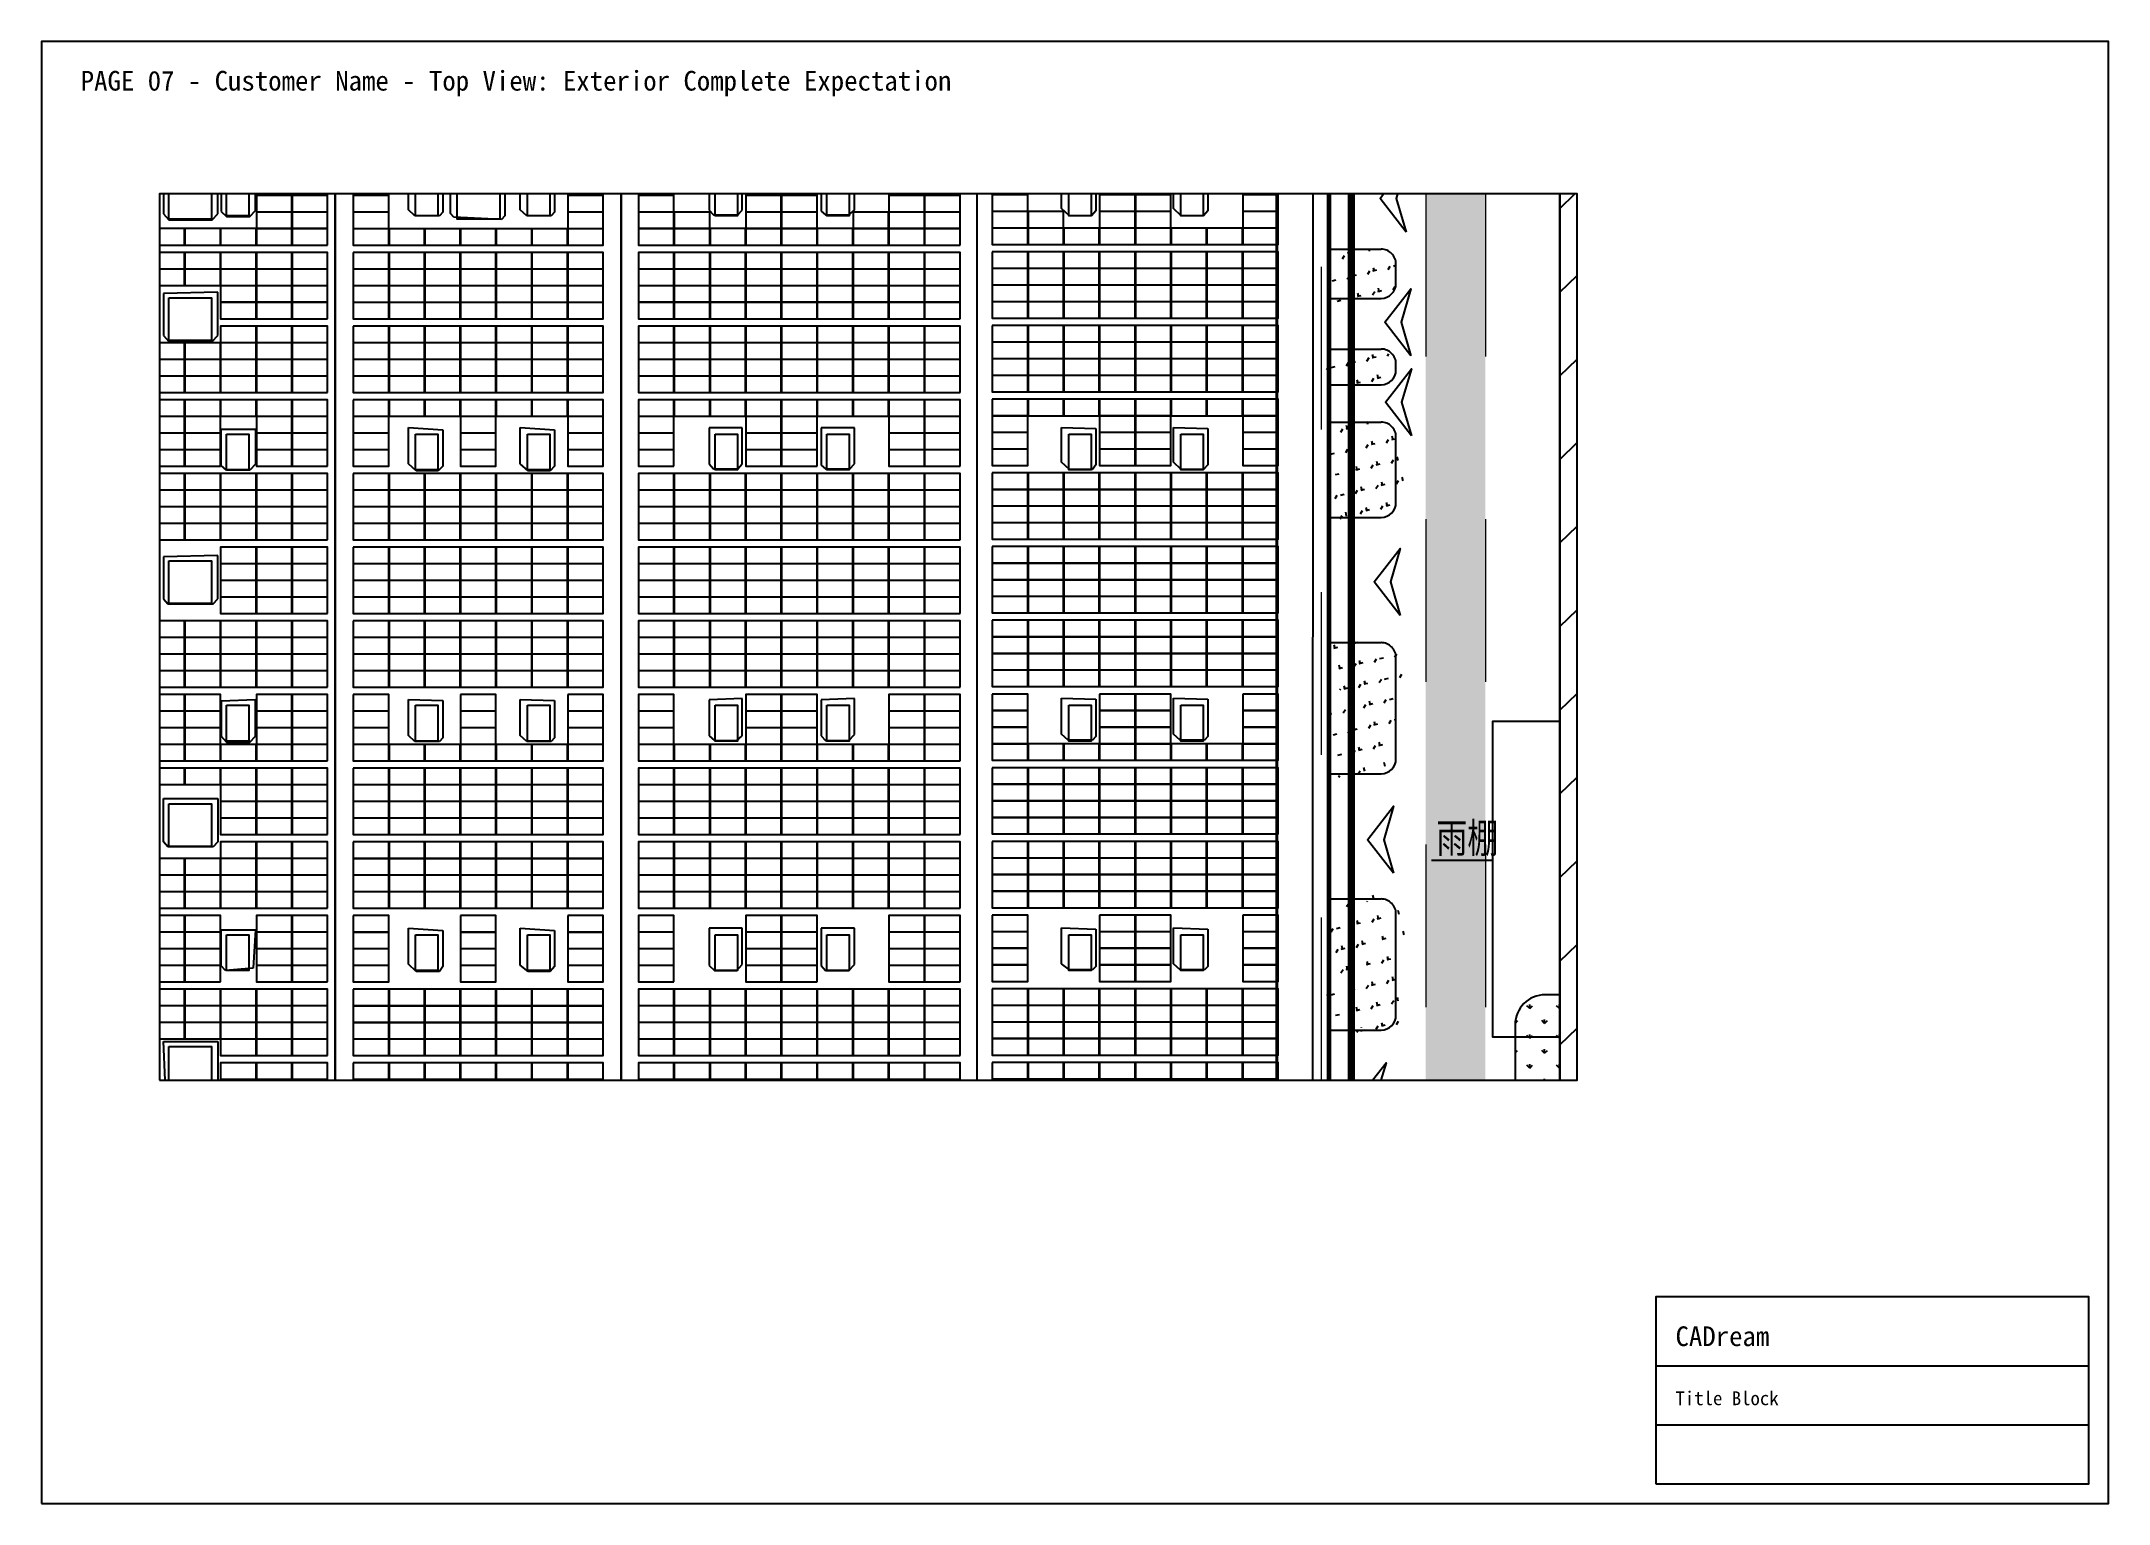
# Paper-space layout 'Layout1' of a CAD drawing. Header units: metres, sheet in millimetres. Extents: x 0 to 420, y 0 to 297.
# The model-space entities are those that its viewports show. They can reach past a viewport. Long polylines and large blocks are cut down to what shows.
import ezdxf

# ---------------------------------------------------------------- set-up
doc = ezdxf.new("R2010")
doc.units = ezdxf.units.M
for name, pattern in [('DASH', [0.35, 0.25, -0.1]), ('DASHED', [1.524, 1.27, -0.254]), ('DOTE', [2.42, 2, -0.2, 0.02, -0.2]), ('HIDDEN', [0.375, 0.25, -0.125]), ('X2', [10, 8, -2])]:
    doc.linetypes.add(name, pattern=pattern)
for name, color, linetype in [('-GRASS', 114, 'Continuous'), ('-建筑轮廓线', 7, 'Continuous'), ('-总图道路', 7, 'Continuous'), ('A-New building', 40, 'Continuous'), ('GREEN', 85, 'Continuous'), ('MAP', 251, 'Continuous'), ('S_其它', 7, 'Continuous'), ('SHEET_BORDER', 8, 'Continuous'), ('SHEET_TEXT', 5, 'Continuous'), ('SHEET_TITLEBLOCK', 7, 'Continuous'), ('SHEET_VIEWPORT_FRAME', 6, 'Continuous'), ('S市政接口', 7, 'Continuous'), ('农转用2000坐标', 6, 'Continuous'), ('单元区域外轮廓', 7, 'ByLayer'), ('屋脊线', 7, 'ByLayer'), ('组件', 7, 'ByLayer'), ('阴影', 8, 'DASHED'), ('障碍物', 7, 'ByLayer')]:
    doc.layers.add(name, color=color, linetype=linetype)
for name, color, linetype, lineweight in [('DOTE', 7, 'DOTE', 0), ('SiteLine', 1, 'Continuous', 0), ('X消防车道', 6, 'HIDDEN', 18)]:
    doc.layers.add(name, color=color, linetype=linetype, lineweight=lineweight)
pattern_1 = [(58.51216202, (-1970228605.7, -2547630934.4), (-329.70504027, 1372.03724668), [264.58066, -1731.01015]), (13.51216202, (-1970228605.7, -2547630934.4), (-329.705265, 1372.03818184), [264.58066, -1146.51615]), (103.51216202, (-1970228605.7, -2547630934.4), (-1372.03818184, -329.705265), [264.58066, -1146.51615])]
pattern_2 = [(328.51216202, (-1970228605.7, -2547630934.4), (1506.0502845, 939.1527315), [0, -1587.5])]

psp = doc.layouts.get("Layout1")

# ---------------------------------------------------------------- texts
at = {"layer": 'SHEET_TEXT'}
psp.add_text('PAGE 07 - Customer Name - Top View: Exterior Complete Expectation', height=4, dxfattribs=at).set_placement((8, 287))

msp = doc.modelspace()

# ---------------------------------------------------------------- texts
at = {"layer": 'S市政接口', "width": 0.8}
msp.add_text('雨棚', height=2000, dxfattribs=at).set_placement((95705, 10945, 10100))

# ---------------------------------------------------------------- blocks, each defined once
blk = doc.blocks.new('CADREAM_TITLEBLOCK_V1')
at = {"layer": 'SHEET_TITLEBLOCK'}
for p, q in [((0, 24), (88, 24)), ((0, 12), (88, 12))]:
    blk.add_line(p, q, dxfattribs=at)
blk.add_lwpolyline([(0, 0), (88, 0), (88, 38), (0, 38)], close=True, dxfattribs=at)
for s, height, p in [('CADream', 4, (4, 28)), ('Title Block', 2.8, (4, 16))]:
    blk.add_text(s, height=height, dxfattribs=at).set_placement(p)
blk = doc.blocks.new('*U5')
at = {"layer": '单元区域外轮廓', "color": 2}
for points in [[(-88500, 145849, 10100), (88500, 145849, 10100), (88500, -93851, 10100), (64900, -93851, 10100), (64901, -129651, 10100), (-82500, -129651, 10100), (-82500, -112951, 10100), (-88500, -112951, 10100), (-88500, 145849, 10100)], [(-88500, 145849, 10600), (88500, 145849, 10600), (88500, -93851, 10600), (64900, -93851, 10600), (64901, -129651, 10600), (-82500, -129651, 10600), (-82500, -112951, 10600), (-88500, -112951, 10600), (-88500, 145849, 10600)]]:
    blk.add_polyline3d(points, close=True, dxfattribs=at)
at = {"flags": 1}
for tag in ['unit_id', 'unit_name', 'parapet_height', 'ground_elevation', 'is_enable_parapet']:
    blk.add_attdef(tag, (0, 0), '', height=2.5, dxfattribs=at)
blk = doc.blocks.new('*U6')
at = {"layer": '屋脊线', "color": 30}
for p, q in [((21804, -129651, 8900), (21800, 145849, 8900)), ((41004, -129651, 10100), (41000, 145849, 10100)), ((64900, -93851, 8900), (64900, 145849, 8900)), ((88500, -93851, 10100), (88500, 145849, 10100))]:
    blk.add_line(p, q, dxfattribs=at)
at = {"flags": 1}
for tag in ['unit_id', 'unit_name']:
    blk.add_attdef(tag, (0, 0), '', height=2.5, dxfattribs=at)
blk = doc.blocks.new('*U179')
at = {"layer": '障碍物', "color": 1}
blk.add_polyline3d([(14500, 56099, 10), (16000, 56099, 10), (16000, 53699, 10), (14500, 53699, 10)], close=True, dxfattribs=at)
at = {"flags": 1}
for tag in ['height', 'shape']:
    blk.add_attdef(tag, (0, 0), '', height=2.5, dxfattribs=at)
blk = doc.blocks.new('*U183')
at = {"layer": '障碍物', "color": 1}
blk.add_polyline3d([(14500, 39049, 10), (16000, 39049, 10), (16000, 36649, 10), (14500, 36649, 10)], close=True, dxfattribs=at)
at = {"flags": 1}
for tag in ['height', 'shape']:
    blk.add_attdef(tag, (0, 0), '', height=2.5, dxfattribs=at)
blk = doc.blocks.new('*U187')
at = {"layer": '障碍物', "color": 1}
blk.add_polyline3d([(14500, 20849, 10), (16000, 20849, 10), (16000, 18449, 10), (14500, 18449, 10)], close=True, dxfattribs=at)
at = {"flags": 1}
for tag in ['height', 'shape']:
    blk.add_attdef(tag, (0, 0), '', height=2.5, dxfattribs=at)
blk = doc.blocks.new('*U191')
at = {"layer": '障碍物', "color": 1}
blk.add_polyline3d([(14500, 5449, 10), (16000, 5449, 10), (16000, 3049, 10), (14500, 3049, 10)], close=True, dxfattribs=at)
at = {"flags": 1}
for tag in ['height', 'shape']:
    blk.add_attdef(tag, (0, 0), '', height=2.5, dxfattribs=at)
blk = doc.blocks.new('*U234')
at = {"layer": '障碍物', "color": 1}
blk.add_polyline3d([(10640, 48192, 10), (13500, 48192, 10), (13500, 45331, 10), (10640, 45331, 10)], close=True, dxfattribs=at)
at = {"flags": 1}
for tag in ['height', 'shape']:
    blk.add_attdef(tag, (0, 0), '', height=2.5, dxfattribs=at)
blk = doc.blocks.new('*U235')
at = {"layer": '障碍物', "color": 1}
blk.add_polyline3d([(10640, 30532, 10), (13500, 30532, 10), (13500, 27671, 10), (10640, 27671, 10)], close=True, dxfattribs=at)
at = {"flags": 1}
for tag in ['height', 'shape']:
    blk.add_attdef(tag, (0, 0), '', height=2.5, dxfattribs=at)
blk = doc.blocks.new('*U236')
at = {"layer": '障碍物', "color": 1}
blk.add_polyline3d([(10640, 14232, 10), (13500, 14232, 10), (13500, 11371, 10), (10640, 11371, 10)], close=True, dxfattribs=at)
at = {"flags": 1}
for tag in ['height', 'shape']:
    blk.add_attdef(tag, (0, 0), '', height=2.5, dxfattribs=at)
blk = doc.blocks.new('*U237')
at = {"layer": '障碍物', "color": 1}
blk.add_polyline3d([(10640, -2058, 10), (13500, -2058, 10), (13500, -4919, 10), (10640, -4919, 10)], close=True, dxfattribs=at)
at = {"flags": 1}
for tag in ['height', 'shape']:
    blk.add_attdef(tag, (0, 0), '', height=2.5, dxfattribs=at)
blk = doc.blocks.new('*U245')
at = {"layer": '障碍物', "color": 1}
blk.add_polyline3d([(10640, 56334, 10), (13500, 56334, 10), (13500, 53473, 10), (10640, 53473, 10)], close=True, dxfattribs=at)
at = {"flags": 1}
for tag in ['height', 'shape']:
    blk.add_attdef(tag, (0, 0), '', height=2.5, dxfattribs=at)
blk = doc.blocks.new('*U256')
at = {"layer": '障碍物', "color": 1}
blk.add_polyline3d([(27200, 56099, 10), (28700, 56099, 10), (28700, 53699, 10), (27200, 53699, 10)], close=True, dxfattribs=at)
at = {"flags": 1}
for tag in ['height', 'shape']:
    blk.add_attdef(tag, (0, 0), '', height=2.5, dxfattribs=at)
blk = doc.blocks.new('*U257')
at = {"layer": '障碍物', "color": 1}
blk.add_polyline3d([(34700, 56099, 10), (36200, 56099, 10), (36200, 53699, 10), (34700, 53699, 10)], close=True, dxfattribs=at)
at = {"flags": 1}
for tag in ['height', 'shape']:
    blk.add_attdef(tag, (0, 0), '', height=2.5, dxfattribs=at)
blk = doc.blocks.new('*U258')
at = {"layer": '障碍物', "color": 1}
blk.add_polyline3d([(27200, 39049, 10), (28700, 39049, 10), (28700, 36649, 10), (27200, 36649, 10)], close=True, dxfattribs=at)
at = {"flags": 1}
for tag in ['height', 'shape']:
    blk.add_attdef(tag, (0, 0), '', height=2.5, dxfattribs=at)
blk = doc.blocks.new('*U259')
at = {"layer": '障碍物', "color": 1}
blk.add_polyline3d([(34700, 39049, 10), (36200, 39049, 10), (36200, 36649, 10), (34700, 36649, 10)], close=True, dxfattribs=at)
at = {"flags": 1}
for tag in ['height', 'shape']:
    blk.add_attdef(tag, (0, 0), '', height=2.5, dxfattribs=at)
blk = doc.blocks.new('*U260')
at = {"layer": '障碍物', "color": 1}
blk.add_polyline3d([(27200, 20849, 10), (28700, 20849, 10), (28700, 18449, 10), (27200, 18449, 10)], close=True, dxfattribs=at)
at = {"flags": 1}
for tag in ['height', 'shape']:
    blk.add_attdef(tag, (0, 0), '', height=2.5, dxfattribs=at)
blk = doc.blocks.new('*U261')
at = {"layer": '障碍物', "color": 1}
blk.add_polyline3d([(34700, 20849, 10), (36200, 20849, 10), (36200, 18449, 10), (34700, 18449, 10)], close=True, dxfattribs=at)
at = {"flags": 1}
for tag in ['height', 'shape']:
    blk.add_attdef(tag, (0, 0), '', height=2.5, dxfattribs=at)
blk = doc.blocks.new('*U262')
at = {"layer": '障碍物', "color": 1}
blk.add_polyline3d([(27200, 5449, 10), (28700, 5449, 10), (28700, 3049, 10), (27200, 3049, 10)], close=True, dxfattribs=at)
at = {"flags": 1}
for tag in ['height', 'shape']:
    blk.add_attdef(tag, (0, 0), '', height=2.5, dxfattribs=at)
blk = doc.blocks.new('*U263')
at = {"layer": '障碍物', "color": 1}
blk.add_polyline3d([(34700, 5449, 10), (36200, 5449, 10), (36200, 3049, 10), (34700, 3049, 10)], close=True, dxfattribs=at)
at = {"flags": 1}
for tag in ['height', 'shape']:
    blk.add_attdef(tag, (0, 0), '', height=2.5, dxfattribs=at)
blk = doc.blocks.new('*U283')
at = {"layer": '障碍物', "color": 1}
blk.add_polyline3d([(29990, 56329, 10), (32850, 56329, 10), (32850, 53468, 10), (29990, 53468, 10)], close=True, dxfattribs=at)
at = {"flags": 1}
for tag in ['height', 'shape']:
    blk.add_attdef(tag, (0, 0), '', height=2.5, dxfattribs=at)
blk = doc.blocks.new('*U286')
at = {"layer": '障碍物', "color": 1}
blk.add_polyline3d([(47300, 56099, 10), (48800, 56099, 10), (48800, 53699, 10), (47300, 53699, 10)], close=True, dxfattribs=at)
at = {"flags": 1}
for tag in ['height', 'shape']:
    blk.add_attdef(tag, (0, 0), '', height=2.5, dxfattribs=at)
blk = doc.blocks.new('*U287')
at = {"layer": '障碍物', "color": 1}
blk.add_polyline3d([(54800, 56099, 10), (56300, 56099, 10), (56300, 53699, 10), (54800, 53699, 10)], close=True, dxfattribs=at)
at = {"flags": 1}
for tag in ['height', 'shape']:
    blk.add_attdef(tag, (0, 0), '', height=2.5, dxfattribs=at)
blk = doc.blocks.new('*U288')
at = {"layer": '障碍物', "color": 1}
blk.add_polyline3d([(71050, 56099, 10), (72550, 56099, 10), (72550, 53699, 10), (71050, 53699, 10)], close=True, dxfattribs=at)
at = {"flags": 1}
for tag in ['height', 'shape']:
    blk.add_attdef(tag, (0, 0), '', height=2.5, dxfattribs=at)
blk = doc.blocks.new('*U289')
at = {"layer": '障碍物', "color": 1}
blk.add_polyline3d([(78550, 56099, 10), (80050, 56099, 10), (80050, 53699, 10), (78550, 53699, 10)], close=True, dxfattribs=at)
at = {"flags": 1}
for tag in ['height', 'shape']:
    blk.add_attdef(tag, (0, 0), '', height=2.5, dxfattribs=at)
blk = doc.blocks.new('*U290')
at = {"layer": '障碍物', "color": 1}
blk.add_polyline3d([(47300, 39049, 10), (48800, 39049, 10), (48800, 36649, 10), (47300, 36649, 10)], close=True, dxfattribs=at)
at = {"flags": 1}
for tag in ['height', 'shape']:
    blk.add_attdef(tag, (0, 0), '', height=2.5, dxfattribs=at)
blk = doc.blocks.new('*U291')
at = {"layer": '障碍物', "color": 1}
blk.add_polyline3d([(54800, 39049, 10), (56300, 39049, 10), (56300, 36649, 10), (54800, 36649, 10)], close=True, dxfattribs=at)
at = {"flags": 1}
for tag in ['height', 'shape']:
    blk.add_attdef(tag, (0, 0), '', height=2.5, dxfattribs=at)
blk = doc.blocks.new('*U292')
at = {"layer": '障碍物', "color": 1}
blk.add_polyline3d([(71050, 39049, 10), (72550, 39049, 10), (72550, 36649, 10), (71050, 36649, 10)], close=True, dxfattribs=at)
at = {"flags": 1}
for tag in ['height', 'shape']:
    blk.add_attdef(tag, (0, 0), '', height=2.5, dxfattribs=at)
blk = doc.blocks.new('*U293')
at = {"layer": '障碍物', "color": 1}
blk.add_polyline3d([(78550, 39049, 10), (80050, 39049, 10), (80050, 36649, 10), (78550, 36649, 10)], close=True, dxfattribs=at)
at = {"flags": 1}
for tag in ['height', 'shape']:
    blk.add_attdef(tag, (0, 0), '', height=2.5, dxfattribs=at)
blk = doc.blocks.new('*U294')
at = {"layer": '障碍物', "color": 1}
blk.add_polyline3d([(47300, 20849, 10), (48800, 20849, 10), (48800, 18449, 10), (47300, 18449, 10)], close=True, dxfattribs=at)
at = {"flags": 1}
for tag in ['height', 'shape']:
    blk.add_attdef(tag, (0, 0), '', height=2.5, dxfattribs=at)
blk = doc.blocks.new('*U295')
at = {"layer": '障碍物', "color": 1}
blk.add_polyline3d([(54800, 20849, 10), (56300, 20849, 10), (56300, 18449, 10), (54800, 18449, 10)], close=True, dxfattribs=at)
at = {"flags": 1}
for tag in ['height', 'shape']:
    blk.add_attdef(tag, (0, 0), '', height=2.5, dxfattribs=at)
blk = doc.blocks.new('*U296')
at = {"layer": '障碍物', "color": 1}
blk.add_polyline3d([(71050, 20849, 10), (72550, 20849, 10), (72550, 18449, 10), (71050, 18449, 10)], close=True, dxfattribs=at)
at = {"flags": 1}
for tag in ['height', 'shape']:
    blk.add_attdef(tag, (0, 0), '', height=2.5, dxfattribs=at)
blk = doc.blocks.new('*U297')
at = {"layer": '障碍物', "color": 1}
blk.add_polyline3d([(78550, 20849, 10), (80050, 20849, 10), (80050, 18449, 10), (78550, 18449, 10)], close=True, dxfattribs=at)
at = {"flags": 1}
for tag in ['height', 'shape']:
    blk.add_attdef(tag, (0, 0), '', height=2.5, dxfattribs=at)
blk = doc.blocks.new('*U298')
at = {"layer": '障碍物', "color": 1}
blk.add_polyline3d([(47300, 5449, 10), (48800, 5449, 10), (48800, 3049, 10), (47300, 3049, 10)], close=True, dxfattribs=at)
at = {"flags": 1}
for tag in ['height', 'shape']:
    blk.add_attdef(tag, (0, 0), '', height=2.5, dxfattribs=at)
blk = doc.blocks.new('*U299')
at = {"layer": '障碍物', "color": 1}
blk.add_polyline3d([(54800, 5449, 10), (56300, 5449, 10), (56300, 3049, 10), (54800, 3049, 10)], close=True, dxfattribs=at)
at = {"flags": 1}
for tag in ['height', 'shape']:
    blk.add_attdef(tag, (0, 0), '', height=2.5, dxfattribs=at)
blk = doc.blocks.new('*U300')
at = {"layer": '障碍物', "color": 1}
blk.add_polyline3d([(71050, 5449, 10), (72550, 5449, 10), (72550, 3049, 10), (71050, 3049, 10)], close=True, dxfattribs=at)
at = {"flags": 1}
for tag in ['height', 'shape']:
    blk.add_attdef(tag, (0, 0), '', height=2.5, dxfattribs=at)
blk = doc.blocks.new('*U301')
at = {"layer": '障碍物', "color": 1}
blk.add_polyline3d([(78550, 5449, 10), (80050, 5449, 10), (80050, 3049, 10), (78550, 3049, 10)], close=True, dxfattribs=at)
at = {"flags": 1}
for tag in ['height', 'shape']:
    blk.add_attdef(tag, (0, 0), '', height=2.5, dxfattribs=at)
blk = doc.blocks.new('*U21')
at = {"layer": '组件', "color": 0}
blk.add_polyline3d([(0, 0, 0), (0, -110, 0), (238, -110, 12), (238, 0, 12)], close=True, dxfattribs=at)
at = {"flags": 1}
for tag in ['silicon-material', 'panel-length', 'panel-width', 'panel-height', 'mounting-hole-spacing1', 'mounting-hole-spacing2', 'userid', 'module-material', 'theme', 'name', 'vmpo', 'voco', 'pmax', 'company-name', 'note', 'id', 'impo', 'isco']:
    blk.add_attdef(tag, (0, 0), '', height=2.5, dxfattribs=at)
blk = doc.blocks.new('*U19')
at = {"layer": '组件', "color": 0}
blk.add_polyline3d([(0, 0, 0), (0, 110, 0), (-238, 110, 12), (-238, 0, 12)], close=True, dxfattribs=at)
at = {"flags": 1}
for tag in ['silicon-material', 'panel-length', 'panel-width', 'panel-height', 'mounting-hole-spacing1', 'mounting-hole-spacing2', 'userid', 'module-material', 'theme', 'name', 'vmpo', 'voco', 'pmax', 'company-name', 'note', 'id', 'impo', 'isco']:
    blk.add_attdef(tag, (0, 0), '', height=2.5, dxfattribs=at)
blk = doc.blocks.new('*U17')
at = {"layer": '组件', "color": 0}
blk.add_polyline3d([(0, 0, 0), (0, -110, 0), (238, -110, 15), (238, 0, 15)], close=True, dxfattribs=at)
at = {"flags": 1}
for tag in ['silicon-material', 'panel-length', 'panel-width', 'panel-height', 'mounting-hole-spacing1', 'mounting-hole-spacing2', 'userid', 'module-material', 'theme', 'name', 'vmpo', 'voco', 'pmax', 'company-name', 'note', 'id', 'impo', 'isco']:
    blk.add_attdef(tag, (0, 0), '', height=2.5, dxfattribs=at)
blk = doc.blocks.new('*U15')
at = {"layer": '组件', "color": 0}
blk.add_polyline3d([(0, 0, 0), (0, 110, 0), (-238, 110, 13), (-238, 0, 13)], close=True, dxfattribs=at)
at = {"flags": 1}
for tag in ['silicon-material', 'panel-length', 'panel-width', 'panel-height', 'mounting-hole-spacing1', 'mounting-hole-spacing2', 'userid', 'module-material', 'theme', 'name', 'vmpo', 'voco', 'pmax', 'company-name', 'note', 'id', 'impo', 'isco']:
    blk.add_attdef(tag, (0, 0), '', height=2.5, dxfattribs=at)

# ---------------------------------------------------------------- hatches: boundary and pattern name
at = {"layer": '-GRASS'}
h = msp.add_hatch(dxfattribs=at)
h.set_pattern_fill('GRASS', color=256, scale=500, angle=-31.48784)
h.set_pattern_definition(pattern_1)
h.paths.add_polyline_path([(93000, 38671, 0.4142184), (92000, 39671), (88500, 39671), (88500, 33271), (92000, 33271, 0.4142136), (93000, 34271)], flags=17)
h.paths.add_polyline_path([(92000, 42171, 0.4142136), (93000, 43171), (93000, 43571, 0.4142184), (92000, 44571), (88500, 44571), (88500, 42171)])
h.paths.add_polyline_path([(88500, 51271), (88500, 47971), (92000, 47971, 0.4142087), (93000, 48971), (93000, 50271, 0.4142136), (92000, 51271)], flags=17)
h = msp.add_hatch(dxfattribs=at)
h.set_pattern_fill('GRASS', color=256, scale=500, angle=-31.48784)
h.set_pattern_definition(pattern_1)
h.paths.add_polyline_path([(93000, -10349, 0.4142081), (92000, -9349), (88500, -9349), (88500, -17999), (92000, -17999, 0.4142009), (93000, -16999)])
h.paths.add_polyline_path([(93000, 6851, 0.414218), (92000, 7851), (88500, 7851), (88500, -949), (92000, -949, 0.4142136), (93000, 51)])
h.paths.add_polyline_path([(93000, 24051, 0.4142213), (92000, 25051), (88500, 25051), (88500, 16251), (92000, 16251, 0.4142136), (93000, 17251)])
at = {"layer": 'A-New building', "linetype": 'Continuous'}
h = msp.add_hatch(dxfattribs=at)
h.set_pattern_fill('ANSI31', color=253, scale=2500)
h.set_pattern_definition([(45, (-495178725.3, -3199784105), (-2806.330038, 2806.330038), [])])
h.paths.add_polyline_path([(111442, -93929), (111442, 145671), (104000, 145671), (104000, -93929)])
at = {"layer": 'GREEN', "linetype": 'Continuous'}
h = msp.add_hatch(dxfattribs=at)
h.set_pattern_fill('GRASS', color=256, scale=500, angle=-31.48776, style=0)
h.set_pattern_definition([(90, (90000, -73341.4), (-997.795, 997.795), [264.58, -1731.01]), (45, (90000, -73341.4), (-997.796, 997.796), [264.58, -1146.516]), (135, (90000, -73341.4), (-997.796, -997.796), [264.58, -1146.516])])
edge = h.paths.add_edge_path()
edge.add_line((103000, -22479), (103995, -22479))
edge.add_line((103995, -22479), (103995, 1421))
edge.add_line((103995, 1421), (103000, 1421))
edge.add_arc((103000, -579), 2000, 90, 180)
edge.add_line((101000, -579), (101000, -20479))
edge.add_arc((103000, -20479), 2000, 180, 270)
at = {"layer": 'X消防车道'}
h = msp.add_hatch(dxfattribs=at)
h.set_pattern_fill('DOTS', color=8, scale=1000, angle=-31.48784)
h.set_pattern_definition(pattern_2)
h.paths.add_polyline_path([(-93210, -143670, 0.3886963), (-80261, -155529), (-29868, -155529, 0.0729934), (-27282, -155149), (-24813, -154408, -0.0729934), (-22226, -154029), (83400, -154029, -0.4142154), (92400, -163029), (92400, -173022), (96400, -173176), (96400, -163029, 0.4142203), (83400, -150029), (-22813, -150029, 0.0729934), (-25400, -150408), (-27869, -151149, -0.0729934), (-30455, -151529), (-80261, -151529, -0.3886977), (-89226, -143319), (-114667, 145381, -0.4401983), (-105702, 155171), (86000, 155171, -0.414211), (95000, 146171, -0.1414481), (97000, 153099, 0.2576704), (86000, 159171), (-105702, 159171, 0.4401961), (-118651, 145030)])
h = msp.add_hatch(dxfattribs=at)
h.set_pattern_fill('DOTS', color=8, scale=1000, angle=-31.48784)
h.set_pattern_definition(pattern_2)
h.paths.add_polyline_path([(95000, -94329, 0.2576671), (101072, -105329, -0.1414497), (108000, -103329, -0.4142136), (99000, -94329), (99000, 146171, 0.141447), (97000, 153099, 0.1414526), (95000, 146171)])
h.paths.add_polyline_path([(108000, 159171), (86000, 159171, -0.2576703), (97000, 153099, -0.2576671)])
h = msp.add_hatch(dxfattribs=at)
h.set_pattern_fill('DOTS', color=8, scale=1000, angle=-31.48784)
h.set_pattern_definition(pattern_2)
edge = h.paths.add_edge_path()
edge.add_arc((253000, -114829), 13000, 57.79611, 89.99991)
edge.add_arc((253000, -114829), 13000, 57.79584, 89.99945, ccw=False)
edge.add_arc((253000, -92829), 13000, 302.2043, 302.20456)
edge = h.paths.add_edge_path()
edge.add_line((111442, 155171), (111442, 159171))
edge.add_line((111442, 159171), (108000, 159171))
edge.add_arc((108000, 146171), 13000, 90.00049, 147.79577)
edge.add_arc((86000, 146171), 13000, 0.0006, 32.20423, ccw=False)
edge.add_line((99000, 146171), (99000, 146171))
edge.add_arc((108000, 146171), 9000, 90, 180.00007, ccw=False)
edge.add_line((108000, 155171), (111442, 155171))

# ---------------------------------------------------------------- linework, layer by layer
at = {"layer": '-建筑轮廓线', "const_width": 300, "elevation": 10100}
msp.add_lwpolyline([(88500, 145851), (-88500, 145851), (-88500, -112949), (-82500, -112949), (-82500, -129749), (-82800, -129749), (-82800, -145849), (65100, -145849), (65100, -129749), (64800, -129749), (64800, -93849), (88500, -93849)], close=True, dxfattribs=at)
at = {"layer": '-总图道路'}
for p, q in [((104000, -93929, 10100), (104000, 145671, 10100)), ((88500, 51451, 10100), (92000, 51451, 10100)), ((93000, 49151, 10100), (93000, 50451, 10100)), ((88500, 48151, 10100), (92000, 48151, 10100)), ((88500, 44751, 10100), (92000, 44751, 10100)), ((93000, 43351, 10100), (93000, 43751, 10100)), ((88500, 42351, 10100), (92000, 42351, 10100)), ((88500, 39851, 10100), (92000, 39851, 10100)), ((93000, 34451, 10100), (93000, 38851, 10100)), ((88500, 33451, 10100), (92000, 33451, 10100)), ((88500, 25051, 10100), (92000, 25051, 10100)), ((93000, 17251, 10100), (93000, 24051, 10100)), ((88500, 16251, 10100), (92000, 16251, 10100)), ((88500, 7851, 10100), (92000, 7851, 10100)), ((93000, 51, 10100), (93000, 6851, 10100)), ((88500, -949, 10100), (92000, -949, 10100))]:
    msp.add_line(p, q, dxfattribs=at)
at = {"layer": '-总图道路', "linetype": 'Continuous', "elevation": 10100, "flags": 128}
msp.add_lwpolyline([(103000, -22479), (103995, -22479), (103995, 1421), (103000, 1421, 0.4142136), (101000, -579), (101000, -20479, 0.4142136)], format="xyb", close=True, dxfattribs=at)
at = {"layer": '-总图道路'}
for centre, start, end in [((92000, 50451, 10100), 359.99999, 90), ((92000, 49151, 10100), 270, 359.99999), ((92000, 43751, 10100), 359.99999, 90), ((92000, 43351, 10100), 270, 359.99999), ((92000, 38851, 10100), 359.99999, 90), ((92000, 34451, 10100), 270, 359.99999), ((92000, 24051, 10100), 359.99999, 90), ((92000, 17251, 10100), 270, 359.99999), ((92000, 6851, 10100), 359.99999, 90), ((92000, 51, 10100), 270, 359.99999)]:
    msp.add_arc(centre, 1000, start, end, dxfattribs=at)
at = {"layer": 'A-New building', "elevation": 10100}
msp.add_lwpolyline([(111442, 145671), (104000, 145671), (104000, -93929), (111442, -93929)], dxfattribs=at)
at = {"layer": 'A-New building', "linetype": 'Continuous', "elevation": 10100}
msp.add_lwpolyline([(104000, -1429), (99500, -1429), (99500, 19771), (104000, 19771)], dxfattribs=at)
at = {"layer": 'DOTE', "ltscale": 0.0015}
msp.add_line((88000, -93349, 10100), (88000, 145351, 10100), dxfattribs=at)
at = {"layer": 'MAP', "linetype": 'Continuous', "elevation": 10100, "flags": 128}
msp.add_lwpolyline([(90000, 198989), (-123978, 194084), (-92776, -159993), (90000, -167056)], close=True, dxfattribs=at)
at = {"layer": 'S_其它', "elevation": 10100}
for points in [[(93674, 52599), (91932, 54849), (93674, 57099), (93020, 54849), (93674, 52599)], [(93995, 44295), (92253, 46545), (93995, 48795), (93342, 46545), (93995, 44295)], [(94033, 38929), (92291, 41179), (94033, 43429), (93380, 41179), (94033, 38929)], [(93283, 26870), (91541, 29120), (93283, 31370), (92629, 29120), (93283, 26870)], [(92832, 9573), (91090, 11823), (92832, 14073), (92179, 11823), (92832, 9573)], [(92332, -7646), (90590, -5396), (92332, -3146), (91679, -5396), (92332, -7646)]]:
    msp.add_lwpolyline(points, dxfattribs=at)
at = {"layer": 'SiteLine', "linetype": 'DOTE', "ltscale": 10, "elevation": 10100}
msp.add_lwpolyline([(111442, -167884), (95245, -167258), (90000, -167056), (90000, 198989), (111442, 199481)], dxfattribs=at)
at = {"layer": 'S市政接口'}
msp.add_line((95390, 10464, 10100), (99500, 10464, 10100), dxfattribs=at)
at = {"layer": 'X消防车道', "color": 8, "ltscale": 0.01}
for p, q in [((95000, 146171, 10100), (95000, -141029, 10100)), ((99000, 146171, 10100), (99000, -94329, 10100))]:
    msp.add_line(p, q, dxfattribs=at)
at = {"layer": '农转用2000坐标', "color": 1, "linetype": 'DASH', "ltscale": 0.01, "const_width": 500, "elevation": 10100}
msp.add_lwpolyline([(90000, 198989), (-123978, 194084), (-92776, -159993), (90000, -167056)], close=True, dxfattribs=at)
at = {"layer": '农转用2000坐标', "color": 5, "linetype": 'X2', "ltscale": 0.001, "const_width": 200, "elevation": 10100}
msp.add_lwpolyline([(85000, 193873), (-118529, 189207), (-88182, -155167), (85000, -161859)], close=True, dxfattribs=at)
at = {"layer": '单元区域外轮廓', "elevation": 10100}
msp.add_lwpolyline([(-88500, 145849), (88500, 145849), (88500, -93851), (64900, -93851), (64901, -129651), (-82500, -129651), (-82500, -112951), (-88500, -112951), (-88500, 145849)], dxfattribs=at)
at = {"layer": '屋脊线', "color": 30, "elevation": 8900}
for points in [[(21800, 145849), (21804, -129651)], [(64900, -93851), (64900, 145849)]]:
    msp.add_lwpolyline(points, dxfattribs=at)
at = {"layer": '屋脊线', "color": 2, "elevation": 10100}
msp.add_lwpolyline([(41000, 145849), (41004, -129651)], dxfattribs=at)
at = {"layer": '阴影', "linetype": 'DASHED'}
for points in [[(64983, -93776, 8905), (88477, -93776, 10100), (88477, 145801, 10100), (87436, 145801, 10047), (87362, -92727, 10043), (64908, -90467, 8901), (64983, -93776, 8905)], [(10274, 56640, 9513), (10274, 53815, 9513), (10646, 53411, 9493), (13546, 53411, 9339), (13918, 53815, 9320), (13918, 56720, 9320), (10274, 56640, 9513)], [(14141, 56398, 9308), (14141, 53976, 9308), (14513, 53653, 9288), (16075, 53653, 9205), (16447, 54057, 9185), (16447, 56478, 9185), (14141, 56398, 9308)], [(26711, 56512, 9208), (29016, 56350, 9352), (29016, 53929, 9352), (28793, 53687, 9338), (27157, 53687, 9236), (26711, 54090, 9208), (26711, 56512, 9208)], [(29537, 56754, 9384), (33181, 56593, 9612), (33181, 53687, 9612), (32958, 53444, 9598), (29760, 53606, 9398), (29537, 53848, 9384), (29537, 56754, 9384)], [(34222, 56512, 9677), (36527, 56350, 9821), (36527, 53929, 9821), (36304, 53687, 9807), (34668, 53687, 9705), (34222, 54090, 9677), (34222, 56512, 9677)], [(49127, 54074, 9693), (49127, 56496, 9693), (46892, 56496, 9805), (46892, 54074, 9805), (47190, 53751, 9790), (48829, 53751, 9708), (49127, 54074, 9693)], [(56651, 54074, 9315), (56651, 56496, 9315), (54416, 56496, 9427), (54416, 53993, 9427), (54714, 53751, 9412), (56278, 53751, 9334), (56651, 54074, 9315)], [(70559, 54184, 9189), (70559, 56605, 9189), (72864, 56444, 9306), (72864, 54022, 9306), (72566, 53699, 9291), (71079, 53699, 9215), (70559, 54184, 9189)], [(78068, 54184, 9571), (78068, 56605, 9571), (80373, 56444, 9688), (80373, 54022, 9688), (80076, 53699, 9673), (78589, 53699, 9597), (78068, 54184, 9571)], [(10274, 48487, 9513), (10274, 45662, 9513), (10646, 45258, 9493), (13547, 45258, 9339), (13918, 45662, 9320), (13918, 48568, 9320), (10274, 48487, 9513)], [(14142, 39366, 9308), (16447, 39366, 9185), (16447, 37025, 9185), (16075, 36621, 9205), (14514, 36621, 9288), (14142, 36944, 9308), (14142, 39366, 9308)], [(26711, 39480, 9208), (29016, 39319, 9352), (29016, 36897, 9352), (28719, 36574, 9333), (27231, 36574, 9240), (26711, 37058, 9208), (26711, 39480, 9208)], [(34222, 39480, 9677), (36528, 39319, 9821), (36528, 36897, 9821), (36230, 36574, 9803), (34743, 36574, 9710), (34222, 37059, 9677), (34222, 39480, 9677)], [(49127, 37042, 9693), (49127, 39464, 9693), (46892, 39464, 9805), (46892, 37042, 9805), (47190, 36719, 9790), (48829, 36719, 9708), (49127, 37042, 9693)], [(56651, 37042, 9315), (56651, 39464, 9315), (54416, 39464, 9427), (54416, 36962, 9427), (54714, 36719, 9412), (56353, 36719, 9330), (56651, 37042, 9315)], [(70559, 37152, 9189), (70559, 39493, 9189), (72864, 39412, 9306), (72864, 36990, 9306), (72641, 36667, 9295), (71079, 36667, 9215), (70559, 37152, 9189)], [(78068, 37152, 9571), (78068, 39493, 9571), (80373, 39412, 9688), (80373, 36990, 9688), (80076, 36667, 9673), (78589, 36667, 9597), (78068, 37152, 9571)], [(10274, 30810, 9513), (10274, 27984, 9513), (10572, 27661, 9497), (13621, 27662, 9335), (13919, 27984, 9320), (13919, 30890, 9320), (10274, 30810, 9513)], [(14142, 21123, 9308), (14142, 18782, 9308), (14514, 18379, 9288), (16076, 18379, 9205), (16447, 18782, 9185), (16447, 21204, 9185), (14142, 21123, 9308)], [(26711, 21237, 9208), (29017, 21157, 9352), (29017, 18654, 9352), (28794, 18412, 9338), (27157, 18412, 9236), (26711, 18816, 9208), (26711, 21237, 9208)], [(34222, 21238, 9677), (36528, 21157, 9821), (36528, 18655, 9821), (36305, 18412, 9807), (34669, 18412, 9705), (34222, 18816, 9677), (34222, 21238, 9677)], [(49127, 18800, 9693), (49127, 21302, 9693), (46892, 21221, 9805), (46892, 18800, 9805), (47264, 18477, 9787), (48754, 18477, 9712), (49127, 18800, 9693)], [(56651, 18881, 9315), (56651, 21302, 9315), (54416, 21221, 9427), (54416, 18800, 9427), (54714, 18477, 9412), (56279, 18477, 9334), (56651, 18881, 9315)], [(70559, 18909, 9189), (70559, 21331, 9189), (72864, 21250, 9306), (72864, 18748, 9306), (72641, 18505, 9295), (71005, 18505, 9211), (70559, 18909, 9189)], [(78068, 18909, 9571), (78068, 21331, 9571), (80373, 21250, 9688), (80373, 18748, 9688), (80150, 18505, 9676), (78514, 18505, 9593), (78068, 18909, 9571)], [(10275, 14585, 9513), (13919, 14585, 9320), (13919, 11679, 9320), (13621, 11356, 9335), (10572, 11356, 9497), (10275, 11679, 9513), (10275, 14585, 9513)], [(14142, 5787, 9308), (16448, 5787, 9185), (16299, 3204, 9193), (14440, 3042, 9292), (14142, 3365, 9308), (14142, 5787, 9308)], [(26711, 5901, 9208), (29017, 5739, 9352), (29017, 3318, 9352), (28794, 2995, 9338), (27232, 2995, 9240), (26711, 3479, 9208), (26711, 5901, 9208)], [(34223, 5901, 9677), (36528, 5740, 9821), (36528, 3318, 9821), (36231, 2995, 9803), (34743, 2995, 9710), (34223, 3399, 9677), (34223, 5901, 9677)], [(49127, 3463, 9693), (49127, 5885, 9693), (46892, 5885, 9805), (46892, 3382, 9805), (47264, 3060, 9787), (48754, 3060, 9712), (49127, 3463, 9693)], [(56651, 3463, 9315), (56651, 5885, 9315), (54416, 5885, 9427), (54416, 3382, 9427), (54714, 3060, 9412), (56279, 3060, 9334), (56651, 3463, 9315)], [(70559, 3491, 9189), (70559, 5913, 9189), (72864, 5832, 9306), (72864, 3330, 9306), (72641, 3088, 9295), (71079, 3088, 9215), (70559, 3491, 9189)], [(78068, 3491, 9571), (78068, 5913, 9571), (80373, 5832, 9688), (80373, 3330, 9688), (80150, 3088, 9676), (78514, 3088, 9593), (78068, 3491, 9571)], [(10275, -1720, 9513), (13919, -1720, 9320), (13919, -4626, 9320), (13622, -4949, 9335), (10424, -4788, 9505), (10275, -1720, 9513)]]:
    msp.add_polyline3d(points, close=True, dxfattribs=at)
at = {"layer": '障碍物', "elevation": 10300}
for points in [[(10640, 56334), (13500, 56334), (13500, 53473), (10640, 53473)], [(29990, 56329), (32850, 56329), (32850, 53468), (29990, 53468)], [(10640, 48192), (13500, 48192), (13500, 45331), (10640, 45331)], [(10640, 30532), (13500, 30532), (13500, 27671), (10640, 27671)], [(10640, 14232), (13500, 14232), (13500, 11371), (10640, 11371)], [(10640, -2058), (13500, -2058), (13500, -4919), (10640, -4919)]]:
    msp.add_lwpolyline(points, close=True, dxfattribs=at)
at = {"layer": '障碍物', "color": 4, "elevation": 10300}
for points in [[(14500, 56099), (16000, 56099), (16000, 53699), (14500, 53699)], [(27200, 56099), (28700, 56099), (28700, 53699), (27200, 53699)], [(34700, 56099), (36200, 56099), (36200, 53699), (34700, 53699)], [(47300, 56099), (48800, 56099), (48800, 53699), (47300, 53699)], [(54800, 56099), (56300, 56099), (56300, 53699), (54800, 53699)], [(71050, 56099), (72550, 56099), (72550, 53699), (71050, 53699)], [(78550, 56099), (80050, 56099), (80050, 53699), (78550, 53699)], [(14500, 39049), (16000, 39049), (16000, 36649), (14500, 36649)], [(27200, 39049), (28700, 39049), (28700, 36649), (27200, 36649)], [(34700, 39049), (36200, 39049), (36200, 36649), (34700, 36649)], [(47300, 39049), (48800, 39049), (48800, 36649), (47300, 36649)], [(54800, 39049), (56300, 39049), (56300, 36649), (54800, 36649)], [(71050, 39049), (72550, 39049), (72550, 36649), (71050, 36649)], [(78550, 39049), (80050, 39049), (80050, 36649), (78550, 36649)], [(14500, 20849), (16000, 20849), (16000, 18449), (14500, 18449)], [(27200, 20849), (28700, 20849), (28700, 18449), (27200, 18449)], [(34700, 20849), (36200, 20849), (36200, 18449), (34700, 18449)], [(47300, 20849), (48800, 20849), (48800, 18449), (47300, 18449)], [(54800, 20849), (56300, 20849), (56300, 18449), (54800, 18449)], [(71050, 20849), (72550, 20849), (72550, 18449), (71050, 18449)], [(78550, 20849), (80050, 20849), (80050, 18449), (78550, 18449)], [(14500, 5449), (16000, 5449), (16000, 3049), (14500, 3049)], [(27200, 5449), (28700, 5449), (28700, 3049), (27200, 3049)], [(34700, 5449), (36200, 5449), (36200, 3049), (34700, 3049)], [(47300, 5449), (48800, 5449), (48800, 3049), (47300, 3049)], [(54800, 5449), (56300, 5449), (56300, 3049), (54800, 3049)], [(71050, 5449), (72550, 5449), (72550, 3049), (71050, 3049)], [(78550, 5449), (80050, 5449), (80050, 3049), (78550, 3049)]]:
    msp.add_lwpolyline(points, close=True, dxfattribs=at)

# ---------------------------------------------------------------- block references
at = {"layer": '单元区域外轮廓'}
msp.add_blockref('*U5', (0, 0), dxfattribs=at)
at = {"layer": '屋脊线'}
msp.add_blockref('*U6', (0, 0), dxfattribs=at)
at = {"layer": '组件', "color": 5, "xscale": 10, "yscale": 10, "zscale": 10}
for name, p in [('*U15', (18895, 55077, 9154)), ('*U15', (21295, 55077, 9027)), ('*U17', (23015, 56173, 9076)), ('*U17', (37411, 56173, 9976)), ('*U19', (44537, 55077, 10023)), ('*U19', (51740, 55077, 9661)), ('*U19', (54141, 55077, 9540)), ('*U19', (61344, 55077, 9179)), ('*U19', (63745, 55077, 9058)), ('*U21', (65906, 56211, 9051)), ('*U21', (73109, 56211, 9417)), ('*U21', (75510, 56211, 9540)), ('*U21', (82712, 56211, 9906)), ('*U15', (18895, 53961, 9154)), ('*U15', (21295, 53961, 9027)), ('*U17', (23015, 55057, 9076)), ('*U17', (37411, 55057, 9976)), ('*U19', (44537, 53961, 10023)), ('*U19', (51740, 53961, 9661)), ('*U19', (54141, 53961, 9540)), ('*U19', (61344, 53961, 9179)), ('*U19', (63745, 53961, 9058)), ('*U21', (65906, 55095, 9051)), ('*U21', (73109, 55095, 9417)), ('*U21', (75510, 55095, 9540)), ('*U21', (82712, 55095, 9906)), ('*U15', (11693, 51729, 9537)), ('*U15', (14093, 51729, 9409)), ('*U15', (16494, 51729, 9282)), ('*U15', (18895, 52845, 9154)), ('*U15', (18895, 51729, 9154)), ('*U15', (21295, 52845, 9027)), ('*U15', (21295, 51729, 9027)), ('*U17', (23015, 53941, 9076)), ('*U17', (23015, 52825, 9076)), ('*U17', (25414, 52825, 9226)), ('*U17', (27813, 52825, 9376)), ('*U17', (30213, 52825, 9526)), ('*U17', (32612, 52825, 9676)), ('*U17', (35011, 52825, 9826)), ('*U17', (37411, 53941, 9976)), ('*U17', (37411, 52825, 9976)), ('*U19', (44537, 52845, 10023)), ('*U19', (44537, 51729, 10023)), ('*U19', (46938, 52845, 9902)), ('*U19', (46938, 51729, 9902)), ('*U19', (49339, 51729, 9782)), ('*U19', (51740, 52845, 9661)), ('*U19', (51740, 51729, 9661)), ('*U19', (54141, 52845, 9540)), ('*U19', (54141, 51729, 9540)), ('*U19', (56542, 51729, 9420)), ('*U19', (58943, 52845, 9299)), ('*U19', (58943, 51729, 9299)), ('*U19', (61344, 52845, 9179)), ('*U19', (61344, 51729, 9179)), ('*U19', (63745, 52845, 9058)), ('*U19', (63745, 51729, 9058)), ('*U21', (65906, 53979, 9051)), ('*U21', (65906, 52863, 9051)), ('*U21', (68307, 53979, 9173)), ('*U21', (68307, 52863, 9173)), ('*U21', (70708, 52863, 9295)), ('*U21', (73109, 53979, 9417)), ('*U21', (73109, 52863, 9417)), ('*U21', (75510, 53979, 9540)), ('*U21', (75510, 52863, 9540)), ('*U21', (77910, 52863, 9662)), ('*U21', (80311, 52863, 9784)), ('*U21', (82712, 53979, 9906)), ('*U21', (82712, 52863, 9906)), ('*U15', (11693, 50133, 9537)), ('*U15', (11693, 49017, 9537)), ('*U15', (14093, 50133, 9409)), ('*U15', (14093, 49017, 9409)), ('*U15', (16494, 50133, 9282)), ('*U15', (16494, 49017, 9282)), ('*U15', (18895, 50133, 9154)), ('*U15', (18895, 49017, 9154)), ('*U15', (21295, 50133, 9027)), ('*U15', (21295, 49017, 9027)), ('*U17', (23015, 51229, 9076)), ('*U17', (23015, 50113, 9076)), ('*U17', (25414, 51229, 9226)), ('*U17', (25414, 50113, 9226)), ('*U17', (27813, 51229, 9376)), ('*U17', (27813, 50113, 9376)), ('*U17', (30213, 51229, 9526)), ('*U17', (30213, 50113, 9526)), ('*U17', (32612, 51229, 9676)), ('*U17', (32612, 50113, 9676)), ('*U17', (35011, 51229, 9826)), ('*U17', (35011, 50113, 9826)), ('*U17', (37411, 51229, 9976)), ('*U17', (37411, 50113, 9976)), ('*U19', (44537, 50133, 10023)), ('*U19', (44537, 49017, 10023)), ('*U19', (46938, 50133, 9902)), ('*U19', (46938, 49017, 9902)), ('*U19', (49339, 50133, 9782)), ('*U19', (49339, 49017, 9782)), ('*U19', (51740, 50133, 9661)), ('*U19', (51740, 49017, 9661)), ('*U19', (54141, 50133, 9540)), ('*U19', (54141, 49017, 9540)), ('*U19', (56542, 50133, 9420)), ('*U19', (56542, 49017, 9420)), ('*U19', (58943, 50133, 9299)), ('*U19', (58943, 49017, 9299)), ('*U19', (61344, 50133, 9179)), ('*U19', (61344, 49017, 9179)), ('*U19', (63745, 50133, 9058)), ('*U19', (63745, 49017, 9058)), ('*U21', (65906, 51267, 9051)), ('*U21', (65906, 50151, 9051)), ('*U21', (68307, 51267, 9173)), ('*U21', (68307, 50151, 9173)), ('*U21', (70708, 51267, 9295)), ('*U21', (70708, 50151, 9295)), ('*U21', (73109, 51267, 9417)), ('*U21', (73109, 50151, 9417)), ('*U21', (75510, 51267, 9540)), ('*U21', (75510, 50151, 9540)), ('*U21', (77910, 51267, 9662)), ('*U21', (77910, 50151, 9662)), ('*U21', (80311, 51267, 9784)), ('*U21', (80311, 50151, 9784)), ('*U21', (82712, 51267, 9906)), ('*U21', (82712, 50151, 9906)), ('*U15', (16494, 47901, 9282)), ('*U15', (18895, 47901, 9154)), ('*U15', (21295, 47901, 9027)), ('*U17', (23015, 48997, 9076)), ('*U17', (25414, 48997, 9226)), ('*U17', (27813, 48997, 9376)), ('*U17', (30213, 48997, 9526)), ('*U17', (32612, 48997, 9676)), ('*U17', (35011, 48997, 9826)), ('*U17', (37411, 48997, 9976)), ('*U19', (44537, 47901, 10023)), ('*U19', (46938, 47901, 9902)), ('*U19', (49339, 47901, 9782)), ('*U19', (51740, 47901, 9661)), ('*U19', (54141, 47901, 9540)), ('*U19', (56542, 47901, 9420)), ('*U19', (58943, 47901, 9299)), ('*U19', (61344, 47901, 9179)), ('*U19', (63745, 47901, 9058)), ('*U21', (65906, 49035, 9051)), ('*U21', (68307, 49035, 9173)), ('*U21', (70708, 49035, 9295)), ('*U21', (73109, 49035, 9417)), ('*U21', (75510, 49035, 9540)), ('*U21', (77910, 49035, 9662)), ('*U21', (80311, 49035, 9784)), ('*U21', (82712, 49035, 9906)), ('*U15', (16494, 46785, 9282)), ('*U15', (18895, 46785, 9154)), ('*U15', (21295, 46785, 9027)), ('*U17', (23015, 47881, 9076)), ('*U17', (25414, 47881, 9226)), ('*U17', (27813, 47881, 9376)), ('*U17', (30213, 47881, 9526)), ('*U17', (32612, 47881, 9676)), ('*U17', (35011, 47881, 9826)), ('*U17', (37411, 47881, 9976)), ('*U19', (44537, 46785, 10023)), ('*U19', (46938, 46785, 9902)), ('*U19', (49339, 46785, 9782)), ('*U19', (51740, 46785, 9661)), ('*U19', (54141, 46785, 9540)), ('*U19', (56542, 46785, 9420)), ('*U19', (58943, 46785, 9299)), ('*U19', (61344, 46785, 9179)), ('*U19', (63745, 46785, 9058)), ('*U21', (65906, 47919, 9051)), ('*U21', (68307, 47919, 9173)), ('*U21', (70708, 47919, 9295)), ('*U21', (73109, 47919, 9417)), ('*U21', (75510, 47919, 9540)), ('*U21', (77910, 47919, 9662)), ('*U21', (80311, 47919, 9784)), ('*U21', (82712, 47919, 9906)), ('*U15', (16494, 45189, 9282)), ('*U15', (18895, 45189, 9154)), ('*U15', (21295, 45189, 9027)), ('*U17', (23015, 46285, 9076)), ('*U17', (25414, 46285, 9226)), ('*U17', (27813, 46285, 9376)), ('*U17', (30213, 46285, 9526)), ('*U17', (32612, 46285, 9676)), ('*U17', (35011, 46285, 9826)), ('*U17', (37411, 46285, 9976)), ('*U19', (44537, 45189, 10023)), ('*U19', (46938, 45189, 9902)), ('*U19', (49339, 45189, 9782)), ('*U19', (51740, 45189, 9661)), ('*U19', (54141, 45189, 9540)), ('*U19', (56542, 45189, 9420)), ('*U19', (58943, 45189, 9299)), ('*U19', (61344, 45189, 9179)), ('*U19', (63745, 45189, 9058)), ('*U21', (65906, 46323, 9051)), ('*U21', (68307, 46323, 9173)), ('*U21', (70708, 46323, 9295)), ('*U21', (73109, 46323, 9417)), ('*U21', (75510, 46323, 9540)), ('*U21', (77910, 46323, 9662)), ('*U21', (80311, 46323, 9784)), ('*U21', (82712, 46323, 9906)), ('*U15', (11693, 44073, 9537)), ('*U15', (14093, 44073, 9409)), ('*U15', (16494, 44073, 9282)), ('*U15', (18895, 44073, 9154)), ('*U15', (21295, 44073, 9027)), ('*U17', (23015, 45169, 9076)), ('*U17', (25414, 45169, 9226)), ('*U17', (27813, 45169, 9376)), ('*U17', (30213, 45169, 9526)), ('*U17', (32612, 45169, 9676)), ('*U17', (35011, 45169, 9826)), ('*U17', (37411, 45169, 9976)), ('*U19', (44537, 44073, 10023)), ('*U19', (46938, 44073, 9902)), ('*U19', (49339, 44073, 9782)), ('*U19', (51740, 44073, 9661)), ('*U19', (54141, 44073, 9540)), ('*U19', (56542, 44073, 9420)), ('*U19', (58943, 44073, 9299)), ('*U19', (61344, 44073, 9179)), ('*U19', (63745, 44073, 9058)), ('*U21', (65906, 45207, 9051)), ('*U21', (68307, 45207, 9173)), ('*U21', (70708, 45207, 9295)), ('*U21', (73109, 45207, 9417)), ('*U21', (75510, 45207, 9540)), ('*U21', (77910, 45207, 9662)), ('*U21', (80311, 45207, 9784)), ('*U21', (82712, 45207, 9906)), ('*U15', (11693, 42957, 9537)), ('*U15', (14093, 42957, 9409)), ('*U15', (16494, 42957, 9282)), ('*U15', (18895, 42957, 9154)), ('*U15', (21295, 42957, 9027)), ('*U17', (23015, 44053, 9076)), ('*U17', (25414, 44053, 9226)), ('*U17', (27813, 44053, 9376)), ('*U17', (30213, 44053, 9526)), ('*U17', (32612, 44053, 9676)), ('*U17', (35011, 44053, 9826)), ('*U17', (37411, 44053, 9976)), ('*U19', (44537, 42957, 10023)), ('*U19', (46938, 42957, 9902)), ('*U19', (49339, 42957, 9782)), ('*U19', (51740, 42957, 9661)), ('*U19', (54141, 42957, 9540)), ('*U19', (56542, 42957, 9420)), ('*U19', (58943, 42957, 9299)), ('*U19', (61344, 42957, 9179)), ('*U19', (63745, 42957, 9058)), ('*U21', (65906, 44091, 9051)), ('*U21', (68307, 44091, 9173)), ('*U21', (70708, 44091, 9295)), ('*U21', (73109, 44091, 9417)), ('*U21', (75510, 44091, 9540)), ('*U21', (77910, 44091, 9662)), ('*U21', (80311, 44091, 9784)), ('*U21', (82712, 44091, 9906)), ('*U15', (11693, 41841, 9537)), ('*U15', (14093, 41841, 9409)), ('*U15', (16494, 41841, 9282)), ('*U15', (18895, 41841, 9154)), ('*U15', (21295, 41841, 9027)), ('*U17', (23015, 42937, 9076)), ('*U17', (25414, 42937, 9226)), ('*U17', (27813, 42937, 9376)), ('*U17', (30213, 42937, 9526)), ('*U17', (32612, 42937, 9676)), ('*U17', (35011, 42937, 9826)), ('*U17', (37411, 42937, 9976)), ('*U19', (44537, 41841, 10023)), ('*U19', (46938, 41841, 9902)), ('*U19', (49339, 41841, 9782)), ('*U19', (51740, 41841, 9661)), ('*U19', (54141, 41841, 9540)), ('*U19', (56542, 41841, 9420)), ('*U19', (58943, 41841, 9299)), ('*U19', (61344, 41841, 9179)), ('*U19', (63745, 41841, 9058)), ('*U21', (65906, 42975, 9051)), ('*U21', (68307, 42975, 9173)), ('*U21', (70708, 42975, 9295)), ('*U21', (73109, 42975, 9417)), ('*U21', (75510, 42975, 9540)), ('*U21', (77910, 42975, 9662)), ('*U21', (80311, 42975, 9784)), ('*U21', (82712, 42975, 9906)), ('*U15', (11693, 40245, 9537)), ('*U15', (14093, 40245, 9409)), ('*U15', (16494, 40245, 9282)), ('*U15', (18895, 40245, 9154)), ('*U15', (21295, 40245, 9027)), ('*U17', (23015, 41341, 9076)), ('*U17', (25414, 41341, 9226)), ('*U17', (27813, 41341, 9376)), ('*U17', (30213, 41341, 9526)), ('*U17', (32612, 41341, 9676)), ('*U17', (35011, 41341, 9826)), ('*U17', (37411, 41341, 9976)), ('*U19', (44537, 40245, 10023)), ('*U19', (46938, 40245, 9902)), ('*U19', (49339, 40245, 9782)), ('*U19', (51740, 40245, 9661)), ('*U19', (54141, 40245, 9540)), ('*U19', (56542, 40245, 9420)), ('*U19', (58943, 40245, 9299)), ('*U19', (61344, 40245, 9179)), ('*U19', (63745, 40245, 9058)), ('*U21', (65906, 41379, 9051)), ('*U21', (65906, 40263, 9051)), ('*U21', (68307, 41379, 9173)), ('*U21', (70708, 41379, 9295)), ('*U21', (73109, 41379, 9417)), ('*U21', (73109, 40263, 9417)), ('*U21', (75510, 41379, 9540)), ('*U21', (75510, 40263, 9540)), ('*U21', (77910, 41379, 9662)), ('*U21', (80311, 41379, 9784)), ('*U21', (82712, 41379, 9906)), ('*U21', (82712, 40263, 9906)), ('*U15', (11693, 39129, 9537)), ('*U15', (11693, 38013, 9537)), ('*U15', (14093, 39129, 9409)), ('*U15', (14093, 38013, 9409)), ('*U15', (18895, 39129, 9154)), ('*U15', (18895, 38013, 9154)), ('*U15', (21295, 39129, 9027)), ('*U15', (21295, 38013, 9027)), ('*U17', (23015, 40225, 9076)), ('*U17', (23015, 39109, 9076)), ('*U17', (30213, 40225, 9526)), ('*U17', (30213, 39109, 9526)), ('*U17', (37411, 40225, 9976)), ('*U17', (37411, 39109, 9976)), ('*U19', (44537, 39129, 10023)), ('*U19', (44537, 38013, 10023)), ('*U19', (51740, 39129, 9661)), ('*U19', (51740, 38013, 9661)), ('*U19', (54141, 39129, 9540)), ('*U19', (54141, 38013, 9540)), ('*U19', (61344, 39129, 9179)), ('*U19', (61344, 38013, 9179)), ('*U19', (63745, 39129, 9058)), ('*U19', (63745, 38013, 9058)), ('*U21', (65906, 39147, 9051)), ('*U21', (73109, 39147, 9417)), ('*U21', (75510, 39147, 9540)), ('*U21', (82712, 39147, 9906)), ('*U15', (11693, 36897, 9537)), ('*U15', (14093, 36897, 9409)), ('*U15', (18895, 36897, 9154)), ('*U15', (21295, 36897, 9027)), ('*U17', (23015, 37993, 9076)), ('*U17', (30213, 37993, 9526)), ('*U17', (37411, 37993, 9976)), ('*U19', (44537, 36897, 10023)), ('*U19', (51740, 36897, 9661)), ('*U19', (54141, 36897, 9540)), ('*U19', (61344, 36897, 9179)), ('*U19', (63745, 36897, 9058)), ('*U21', (65906, 38031, 9051)), ('*U21', (73109, 38031, 9417)), ('*U21', (75510, 38031, 9540)), ('*U21', (82712, 38031, 9906)), ('*U15', (11693, 35301, 9537)), ('*U15', (14093, 35301, 9409)), ('*U15', (16494, 35301, 9282)), ('*U15', (18895, 35301, 9154)), ('*U15', (21295, 35301, 9027)), ('*U17', (23015, 36397, 9076)), ('*U17', (25414, 36397, 9226)), ('*U17', (27813, 36397, 9376)), ('*U17', (30213, 36397, 9526)), ('*U17', (32612, 36397, 9676)), ('*U17', (35011, 36397, 9826)), ('*U17', (37411, 36397, 9976)), ('*U19', (44537, 35301, 10023)), ('*U19', (46938, 35301, 9902)), ('*U19', (49339, 35301, 9782)), ('*U19', (51740, 35301, 9661)), ('*U19', (54141, 35301, 9540)), ('*U19', (56542, 35301, 9420)), ('*U19', (58943, 35301, 9299)), ('*U19', (61344, 35301, 9179)), ('*U19', (63745, 35301, 9058)), ('*U21', (65906, 36435, 9051)), ('*U21', (68307, 36435, 9173)), ('*U21', (70708, 36435, 9295)), ('*U21', (73109, 36435, 9417)), ('*U21', (75510, 36435, 9540)), ('*U21', (77910, 36435, 9662)), ('*U21', (80311, 36435, 9784)), ('*U21', (82712, 36435, 9906)), ('*U15', (11693, 34185, 9537)), ('*U15', (14093, 34185, 9409)), ('*U15', (16494, 34185, 9282)), ('*U15', (18895, 34185, 9154)), ('*U15', (21295, 34185, 9027)), ('*U17', (23015, 35281, 9076)), ('*U17', (25414, 35281, 9226)), ('*U17', (27813, 35281, 9376)), ('*U17', (30213, 35281, 9526)), ('*U17', (32612, 35281, 9676)), ('*U17', (35011, 35281, 9826)), ('*U17', (37411, 35281, 9976)), ('*U19', (44537, 34185, 10023)), ('*U19', (46938, 34185, 9902)), ('*U19', (49339, 34185, 9782)), ('*U19', (51740, 34185, 9661)), ('*U19', (54141, 34185, 9540)), ('*U19', (56542, 34185, 9420)), ('*U19', (58943, 34185, 9299)), ('*U19', (61344, 34185, 9179)), ('*U19', (63745, 34185, 9058)), ('*U21', (65906, 35319, 9051)), ('*U21', (68307, 35319, 9173)), ('*U21', (70708, 35319, 9295)), ('*U21', (73109, 35319, 9417)), ('*U21', (75510, 35319, 9540)), ('*U21', (77910, 35319, 9662)), ('*U21', (80311, 35319, 9784)), ('*U21', (82712, 35319, 9906)), ('*U15', (11693, 33069, 9537)), ('*U15', (14093, 33069, 9409)), ('*U15', (16494, 33069, 9282)), ('*U15', (18895, 33069, 9154)), ('*U15', (21295, 33069, 9027)), ('*U17', (23015, 34165, 9076)), ('*U17', (25414, 34165, 9226)), ('*U17', (27813, 34165, 9376)), ('*U17', (30213, 34165, 9526)), ('*U17', (32612, 34165, 9676)), ('*U17', (35011, 34165, 9826)), ('*U17', (37411, 34165, 9976)), ('*U19', (44537, 33069, 10023)), ('*U19', (46938, 33069, 9902)), ('*U19', (49339, 33069, 9782)), ('*U19', (51740, 33069, 9661)), ('*U19', (54141, 33069, 9540)), ('*U19', (56542, 33069, 9420)), ('*U19', (58943, 33069, 9299)), ('*U19', (61344, 33069, 9179)), ('*U19', (63745, 33069, 9058)), ('*U21', (65906, 34203, 9051)), ('*U21', (68307, 34203, 9173)), ('*U21', (70708, 34203, 9295)), ('*U21', (73109, 34203, 9417)), ('*U21', (75510, 34203, 9540)), ('*U21', (77910, 34203, 9662)), ('*U21', (80311, 34203, 9784)), ('*U21', (82712, 34203, 9906)), ('*U15', (11693, 31953, 9537)), ('*U15', (14093, 31953, 9409)), ('*U15', (16494, 31953, 9282)), ('*U15', (18895, 31953, 9154)), ('*U15', (21295, 31953, 9027)), ('*U17', (23015, 33049, 9076)), ('*U17', (25414, 33049, 9226)), ('*U17', (27813, 33049, 9376)), ('*U17', (30213, 33049, 9526)), ('*U17', (32612, 33049, 9676)), ('*U17', (35011, 33049, 9826)), ('*U17', (37411, 33049, 9976)), ('*U19', (44537, 31953, 10023)), ('*U19', (46938, 31953, 9902)), ('*U19', (49339, 31953, 9782)), ('*U19', (51740, 31953, 9661)), ('*U19', (54141, 31953, 9540)), ('*U19', (56542, 31953, 9420)), ('*U19', (58943, 31953, 9299)), ('*U19', (61344, 31953, 9179)), ('*U19', (63745, 31953, 9058)), ('*U21', (65906, 33087, 9051)), ('*U21', (68307, 33087, 9173)), ('*U21', (70708, 33087, 9295)), ('*U21', (73109, 33087, 9417)), ('*U21', (75510, 33087, 9540)), ('*U21', (77910, 33087, 9662)), ('*U21', (80311, 33087, 9784)), ('*U21', (82712, 33087, 9906)), ('*U15', (16494, 30357, 9282)), ('*U15', (18895, 30357, 9154)), ('*U15', (21295, 30357, 9027)), ('*U17', (23015, 31453, 9076)), ('*U17', (25414, 31453, 9226)), ('*U17', (27813, 31453, 9376)), ('*U17', (30213, 31453, 9526)), ('*U17', (32612, 31453, 9676)), ('*U17', (35011, 31453, 9826)), ('*U17', (37411, 31453, 9976)), ('*U19', (44537, 30357, 10023)), ('*U19', (46938, 30357, 9902)), ('*U19', (49339, 30357, 9782)), ('*U19', (51740, 30357, 9661)), ('*U19', (54141, 30357, 9540)), ('*U19', (56542, 30357, 9420)), ('*U19', (58943, 30357, 9299)), ('*U19', (61344, 30357, 9179)), ('*U19', (63745, 30357, 9058)), ('*U21', (65906, 31491, 9051)), ('*U21', (68307, 31491, 9173)), ('*U21', (70708, 31491, 9295)), ('*U21', (73109, 31491, 9417)), ('*U21', (75510, 31491, 9540)), ('*U21', (77910, 31491, 9662)), ('*U21', (80311, 31491, 9784)), ('*U21', (82712, 31491, 9906)), ('*U15', (16494, 29241, 9282)), ('*U15', (16494, 28125, 9282)), ('*U15', (18895, 29241, 9154)), ('*U15', (18895, 28125, 9154)), ('*U15', (21295, 29241, 9027)), ('*U15', (21295, 28125, 9027)), ('*U17', (23015, 30337, 9076)), ('*U17', (23015, 29221, 9076)), ('*U17', (25414, 30337, 9226)), ('*U17', (25414, 29221, 9226)), ('*U17', (27813, 30337, 9376)), ('*U17', (27813, 29221, 9376)), ('*U17', (30213, 30337, 9526)), ('*U17', (30213, 29221, 9526)), ('*U17', (32612, 30337, 9676)), ('*U17', (32612, 29221, 9676)), ('*U17', (35011, 30337, 9826)), ('*U17', (35011, 29221, 9826)), ('*U17', (37411, 30337, 9976)), ('*U17', (37411, 29221, 9976)), ('*U19', (44537, 29241, 10023)), ('*U19', (44537, 28125, 10023)), ('*U19', (46938, 29241, 9902)), ('*U19', (46938, 28125, 9902)), ('*U19', (49339, 29241, 9782)), ('*U19', (49339, 28125, 9782)), ('*U19', (51740, 29241, 9661)), ('*U19', (51740, 28125, 9661)), ('*U19', (54141, 29241, 9540)), ('*U19', (54141, 28125, 9540)), ('*U19', (56542, 29241, 9420)), ('*U19', (56542, 28125, 9420)), ('*U19', (58943, 29241, 9299)), ('*U19', (58943, 28125, 9299)), ('*U19', (61344, 29241, 9179)), ('*U19', (61344, 28125, 9179)), ('*U19', (63745, 29241, 9058)), ('*U19', (63745, 28125, 9058)), ('*U21', (65906, 30375, 9051)), ('*U21', (65906, 29259, 9051)), ('*U21', (68307, 30375, 9173)), ('*U21', (68307, 29259, 9173)), ('*U21', (70708, 30375, 9295)), ('*U21', (70708, 29259, 9295)), ('*U21', (73109, 30375, 9417)), ('*U21', (73109, 29259, 9417)), ('*U21', (75510, 30375, 9540)), ('*U21', (75510, 29259, 9540)), ('*U21', (77910, 30375, 9662)), ('*U21', (77910, 29259, 9662)), ('*U21', (80311, 30375, 9784)), ('*U21', (80311, 29259, 9784)), ('*U21', (82712, 30375, 9906)), ('*U21', (82712, 29259, 9906)), ('*U15', (16494, 27009, 9282)), ('*U15', (18895, 27009, 9154)), ('*U15', (21295, 27009, 9027)), ('*U17', (23015, 28105, 9076)), ('*U17', (25414, 28105, 9226)), ('*U17', (27813, 28105, 9376)), ('*U17', (30213, 28105, 9526)), ('*U17', (32612, 28105, 9676)), ('*U17', (35011, 28105, 9826)), ('*U17', (37411, 28105, 9976)), ('*U19', (44537, 27009, 10023)), ('*U19', (46938, 27009, 9902)), ('*U19', (49339, 27009, 9782)), ('*U19', (51740, 27009, 9661)), ('*U19', (54141, 27009, 9540)), ('*U19', (56542, 27009, 9420)), ('*U19', (58943, 27009, 9299)), ('*U19', (61344, 27009, 9179)), ('*U19', (63745, 27009, 9058)), ('*U21', (65906, 28143, 9051)), ('*U21', (68307, 28143, 9173)), ('*U21', (70708, 28143, 9295)), ('*U21', (73109, 28143, 9417)), ('*U21', (75510, 28143, 9540)), ('*U21', (77910, 28143, 9662)), ('*U21', (80311, 28143, 9784)), ('*U21', (82712, 28143, 9906)), ('*U15', (11693, 25413, 9537)), ('*U15', (14093, 25413, 9409)), ('*U15', (16494, 25413, 9282)), ('*U15', (18895, 25413, 9154)), ('*U15', (21295, 25413, 9027)), ('*U17', (23015, 26509, 9076)), ('*U17', (25414, 26509, 9226)), ('*U17', (27813, 26509, 9376)), ('*U17', (30213, 26509, 9526)), ('*U17', (32612, 26509, 9676)), ('*U17', (35011, 26509, 9826)), ('*U17', (37411, 26509, 9976)), ('*U19', (44537, 25413, 10023)), ('*U19', (46938, 25413, 9902)), ('*U19', (49339, 25413, 9782)), ('*U19', (51740, 25413, 9661)), ('*U19', (54141, 25413, 9540)), ('*U19', (56542, 25413, 9420)), ('*U19', (58943, 25413, 9299)), ('*U19', (61344, 25413, 9179)), ('*U19', (63745, 25413, 9058)), ('*U21', (65906, 26547, 9051)), ('*U21', (68307, 26547, 9173)), ('*U21', (70708, 26547, 9295)), ('*U21', (73109, 26547, 9417)), ('*U21', (75510, 26547, 9540)), ('*U21', (77910, 26547, 9662)), ('*U21', (80311, 26547, 9784)), ('*U21', (82712, 26547, 9906)), ('*U15', (11693, 24297, 9537)), ('*U15', (14093, 24297, 9409)), ('*U15', (16494, 24297, 9282)), ('*U15', (18895, 24297, 9154)), ('*U15', (21295, 24297, 9027)), ('*U17', (23015, 25393, 9076)), ('*U17', (25414, 25393, 9226)), ('*U17', (27813, 25393, 9376)), ('*U17', (30213, 25393, 9526)), ('*U17', (32612, 25393, 9676)), ('*U17', (35011, 25393, 9826)), ('*U17', (37411, 25393, 9976)), ('*U19', (44537, 24297, 10023)), ('*U19', (46938, 24297, 9902)), ('*U19', (49339, 24297, 9782)), ('*U19', (51740, 24297, 9661)), ('*U19', (54141, 24297, 9540)), ('*U19', (56542, 24297, 9420)), ('*U19', (58943, 24297, 9299)), ('*U19', (61344, 24297, 9179)), ('*U19', (63745, 24297, 9058)), ('*U21', (65906, 25431, 9051)), ('*U21', (68307, 25431, 9173)), ('*U21', (70708, 25431, 9295)), ('*U21', (73109, 25431, 9417)), ('*U21', (75510, 25431, 9540)), ('*U21', (77910, 25431, 9662)), ('*U21', (80311, 25431, 9784)), ('*U21', (82712, 25431, 9906)), ('*U15', (11693, 23181, 9537)), ('*U15', (14093, 23181, 9409)), ('*U15', (16494, 23181, 9282)), ('*U15', (18895, 23181, 9154)), ('*U15', (21295, 23181, 9027)), ('*U17', (23015, 24277, 9076)), ('*U17', (25414, 24277, 9226)), ('*U17', (27813, 24277, 9376)), ('*U17', (30213, 24277, 9526)), ('*U17', (32612, 24277, 9676)), ('*U17', (35011, 24277, 9826)), ('*U17', (37411, 24277, 9976)), ('*U19', (44537, 23181, 10023)), ('*U19', (46938, 23181, 9902)), ('*U19', (49339, 23181, 9782)), ('*U19', (51740, 23181, 9661)), ('*U19', (54141, 23181, 9540)), ('*U19', (56542, 23181, 9420)), ('*U19', (58943, 23181, 9299)), ('*U19', (61344, 23181, 9179)), ('*U19', (63745, 23181, 9058)), ('*U21', (65906, 24315, 9051)), ('*U21', (68307, 24315, 9173)), ('*U21', (70708, 24315, 9295)), ('*U21', (73109, 24315, 9417)), ('*U21', (75510, 24315, 9540)), ('*U21', (77910, 24315, 9662)), ('*U21', (80311, 24315, 9784)), ('*U21', (82712, 24315, 9906)), ('*U15', (11693, 22065, 9537)), ('*U15', (14093, 22065, 9409)), ('*U15', (16494, 22065, 9282)), ('*U15', (18895, 22065, 9154)), ('*U15', (21295, 22065, 9027)), ('*U17', (23015, 23161, 9076)), ('*U17', (25414, 23161, 9226)), ('*U17', (27813, 23161, 9376)), ('*U17', (30213, 23161, 9526)), ('*U17', (32612, 23161, 9676)), ('*U17', (35011, 23161, 9826)), ('*U17', (37411, 23161, 9976)), ('*U19', (44537, 22065, 10023)), ('*U19', (46938, 22065, 9902)), ('*U19', (49339, 22065, 9782)), ('*U19', (51740, 22065, 9661)), ('*U19', (54141, 22065, 9540)), ('*U19', (56542, 22065, 9420)), ('*U19', (58943, 22065, 9299)), ('*U19', (61344, 22065, 9179)), ('*U19', (63745, 22065, 9058)), ('*U21', (65906, 23199, 9051)), ('*U21', (68307, 23199, 9173)), ('*U21', (70708, 23199, 9295)), ('*U21', (73109, 23199, 9417)), ('*U21', (75510, 23199, 9540)), ('*U21', (77910, 23199, 9662)), ('*U21', (80311, 23199, 9784)), ('*U21', (82712, 23199, 9906)), ('*U15', (11693, 20469, 9537)), ('*U15', (14093, 20469, 9409)), ('*U15', (18895, 20469, 9154)), ('*U15', (21295, 20469, 9027)), ('*U17', (23015, 21565, 9076)), ('*U17', (30213, 21565, 9526)), ('*U17', (37411, 21565, 9976)), ('*U19', (44537, 20469, 10023)), ('*U19', (51740, 20469, 9661)), ('*U19', (54141, 20469, 9540)), ('*U19', (61344, 20469, 9179)), ('*U19', (63745, 20469, 9058)), ('*U21', (65906, 21603, 9051)), ('*U21', (73109, 21603, 9417)), ('*U21', (75510, 21603, 9540)), ('*U21', (82712, 21603, 9906)), ('*U15', (11693, 19353, 9537)), ('*U15', (14093, 19353, 9409)), ('*U15', (18895, 19353, 9154)), ('*U15', (21295, 19353, 9027)), ('*U17', (23015, 20449, 9076)), ('*U17', (30213, 20449, 9526)), ('*U17', (37411, 20449, 9976)), ('*U19', (44537, 19353, 10023)), ('*U19', (51740, 19353, 9661)), ('*U19', (54141, 19353, 9540)), ('*U19', (61344, 19353, 9179)), ('*U19', (63745, 19353, 9058)), ('*U21', (65906, 20487, 9051)), ('*U21', (73109, 20487, 9417)), ('*U21', (75510, 20487, 9540)), ('*U21', (82712, 20487, 9906)), ('*U15', (11693, 18237, 9537)), ('*U15', (11693, 17121, 9537)), ('*U15', (14093, 18237, 9409)), ('*U15', (14093, 17121, 9409)), ('*U15', (16494, 17121, 9282)), ('*U15', (18895, 18237, 9154)), ('*U15', (18895, 17121, 9154)), ('*U15', (21295, 18237, 9027)), ('*U15', (21295, 17121, 9027)), ('*U17', (23015, 19333, 9076)), ('*U17', (23015, 18217, 9076)), ('*U17', (25414, 18217, 9226)), ('*U17', (27813, 18217, 9376)), ('*U17', (30213, 19333, 9526)), ('*U17', (30213, 18217, 9526)), ('*U17', (32612, 18217, 9676)), ('*U17', (35011, 18217, 9826)), ('*U17', (37411, 19333, 9976)), ('*U17', (37411, 18217, 9976)), ('*U19', (44537, 18237, 10023)), ('*U19', (44537, 17121, 10023)), ('*U19', (46938, 17121, 9902)), ('*U19', (49339, 17121, 9782)), ('*U19', (51740, 18237, 9661)), ('*U19', (51740, 17121, 9661)), ('*U19', (54141, 18237, 9540)), ('*U19', (54141, 17121, 9540)), ('*U19', (56542, 17121, 9420)), ('*U19', (58943, 17121, 9299)), ('*U19', (61344, 18237, 9179)), ('*U19', (61344, 17121, 9179)), ('*U19', (63745, 18237, 9058)), ('*U19', (63745, 17121, 9058)), ('*U21', (65906, 19371, 9051)), ('*U21', (65906, 18255, 9051)), ('*U21', (68307, 18255, 9173)), ('*U21', (70708, 18255, 9295)), ('*U21', (73109, 19371, 9417)), ('*U21', (73109, 18255, 9417)), ('*U21', (75510, 19371, 9540)), ('*U21', (75510, 18255, 9540)), ('*U21', (77910, 18255, 9662)), ('*U21', (80311, 18255, 9784)), ('*U21', (82712, 19371, 9906)), ('*U21', (82712, 18255, 9906)), ('*U21', (65906, 16659, 9051)), ('*U21', (68307, 16659, 9173)), ('*U21', (70708, 16659, 9295)), ('*U21', (73109, 16659, 9417)), ('*U21', (75510, 16659, 9540)), ('*U21', (77910, 16659, 9662)), ('*U21', (80311, 16659, 9784)), ('*U21', (82712, 16659, 9906)), ('*U15', (11693, 15525, 9537)), ('*U15', (14093, 15525, 9409)), ('*U15', (16494, 15525, 9282)), ('*U15', (16494, 14409, 9282)), ('*U15', (18895, 15525, 9154)), ('*U15', (18895, 14409, 9154)), ('*U15', (21295, 15525, 9027)), ('*U15', (21295, 14409, 9027)), ('*U17', (23015, 16621, 9076)), ('*U17', (23015, 15505, 9076)), ('*U17', (25414, 16621, 9226)), ('*U17', (25414, 15505, 9226)), ('*U17', (27813, 16621, 9376)), ('*U17', (27813, 15505, 9376)), ('*U17', (30213, 16621, 9526)), ('*U17', (30213, 15505, 9526)), ('*U17', (32612, 16621, 9676)), ('*U17', (32612, 15505, 9676)), ('*U17', (35011, 16621, 9826)), ('*U17', (35011, 15505, 9826)), ('*U17', (37411, 16621, 9976)), ('*U17', (37411, 15505, 9976)), ('*U19', (44537, 15525, 10023)), ('*U19', (44537, 14409, 10023)), ('*U19', (46938, 15525, 9902)), ('*U19', (46938, 14409, 9902)), ('*U19', (49339, 15525, 9782)), ('*U19', (49339, 14409, 9782)), ('*U19', (51740, 15525, 9661)), ('*U19', (51740, 14409, 9661)), ('*U19', (54141, 15525, 9540)), ('*U19', (54141, 14409, 9540)), ('*U19', (56542, 15525, 9420)), ('*U19', (56542, 14409, 9420)), ('*U19', (58943, 15525, 9299)), ('*U19', (58943, 14409, 9299)), ('*U19', (61344, 15525, 9179)), ('*U19', (61344, 14409, 9179)), ('*U19', (63745, 15525, 9058)), ('*U19', (63745, 14409, 9058)), ('*U21', (65906, 15543, 9051)), ('*U21', (68307, 15543, 9173)), ('*U21', (70708, 15543, 9295)), ('*U21', (73109, 15543, 9417)), ('*U21', (75510, 15543, 9540)), ('*U21', (77910, 15543, 9662)), ('*U21', (80311, 15543, 9784)), ('*U21', (82712, 15543, 9906)), ('*U15', (16494, 13293, 9282)), ('*U15', (18895, 13293, 9154)), ('*U15', (21295, 13293, 9027)), ('*U17', (23015, 14389, 9076)), ('*U17', (25414, 14389, 9226)), ('*U17', (27813, 14389, 9376)), ('*U17', (30213, 14389, 9526)), ('*U17', (32612, 14389, 9676)), ('*U17', (35011, 14389, 9826)), ('*U17', (37411, 14389, 9976)), ('*U19', (44537, 13293, 10023)), ('*U19', (46938, 13293, 9902)), ('*U19', (49339, 13293, 9782)), ('*U19', (51740, 13293, 9661)), ('*U19', (54141, 13293, 9540)), ('*U19', (56542, 13293, 9420)), ('*U19', (58943, 13293, 9299)), ('*U19', (61344, 13293, 9179)), ('*U19', (63745, 13293, 9058)), ('*U21', (65906, 14427, 9051)), ('*U21', (68307, 14427, 9173)), ('*U21', (70708, 14427, 9295)), ('*U21', (73109, 14427, 9417)), ('*U21', (75510, 14427, 9540)), ('*U21', (77910, 14427, 9662)), ('*U21', (80311, 14427, 9784)), ('*U21', (82712, 14427, 9906)), ('*U15', (16494, 12177, 9282)), ('*U15', (18895, 12177, 9154)), ('*U15', (21295, 12177, 9027)), ('*U17', (23015, 13273, 9076)), ('*U17', (25414, 13273, 9226)), ('*U17', (27813, 13273, 9376)), ('*U17', (30213, 13273, 9526)), ('*U17', (32612, 13273, 9676)), ('*U17', (35011, 13273, 9826)), ('*U17', (37411, 13273, 9976)), ('*U19', (44537, 12177, 10023)), ('*U19', (46938, 12177, 9902)), ('*U19', (49339, 12177, 9782)), ('*U19', (51740, 12177, 9661)), ('*U19', (54141, 12177, 9540)), ('*U19', (56542, 12177, 9420)), ('*U19', (58943, 12177, 9299)), ('*U19', (61344, 12177, 9179)), ('*U19', (63745, 12177, 9058)), ('*U21', (65906, 13311, 9051)), ('*U21', (68307, 13311, 9173)), ('*U21', (70708, 13311, 9295)), ('*U21', (73109, 13311, 9417)), ('*U21', (75510, 13311, 9540)), ('*U21', (77910, 13311, 9662)), ('*U21', (80311, 13311, 9784)), ('*U21', (82712, 13311, 9906)), ('*U15', (16494, 10581, 9282)), ('*U15', (18895, 10581, 9154)), ('*U15', (21295, 10581, 9027)), ('*U17', (23015, 11677, 9076)), ('*U17', (25414, 11677, 9226)), ('*U17', (27813, 11677, 9376)), ('*U17', (30213, 11677, 9526)), ('*U17', (32612, 11677, 9676)), ('*U17', (35011, 11677, 9826)), ('*U17', (37411, 11677, 9976)), ('*U19', (44537, 10581, 10023)), ('*U19', (46938, 10581, 9902)), ('*U19', (49339, 10581, 9782)), ('*U19', (51740, 10581, 9661)), ('*U19', (54141, 10581, 9540)), ('*U19', (56542, 10581, 9420)), ('*U19', (58943, 10581, 9299)), ('*U19', (61344, 10581, 9179)), ('*U19', (63745, 10581, 9058)), ('*U21', (65906, 11715, 9051)), ('*U21', (68307, 11715, 9173)), ('*U21', (70708, 11715, 9295)), ('*U21', (73109, 11715, 9417)), ('*U21', (75510, 11715, 9540)), ('*U21', (77910, 11715, 9662)), ('*U21', (80311, 11715, 9784)), ('*U21', (82712, 11715, 9906)), ('*U15', (11693, 9465, 9537)), ('*U15', (14093, 9465, 9409)), ('*U15', (16494, 9465, 9282)), ('*U15', (18895, 9465, 9154)), ('*U15', (21295, 9465, 9027)), ('*U17', (23015, 10561, 9076)), ('*U17', (25414, 10561, 9226)), ('*U17', (27813, 10561, 9376)), ('*U17', (30213, 10561, 9526)), ('*U17', (32612, 10561, 9676)), ('*U17', (35011, 10561, 9826)), ('*U17', (37411, 10561, 9976)), ('*U19', (44537, 9465, 10023)), ('*U19', (46938, 9465, 9902)), ('*U19', (49339, 9465, 9782)), ('*U19', (51740, 9465, 9661)), ('*U19', (54141, 9465, 9540)), ('*U19', (56542, 9465, 9420)), ('*U19', (58943, 9465, 9299)), ('*U19', (61344, 9465, 9179)), ('*U19', (63745, 9465, 9058)), ('*U21', (65906, 10599, 9051)), ('*U21', (68307, 10599, 9173)), ('*U21', (70708, 10599, 9295)), ('*U21', (73109, 10599, 9417)), ('*U21', (75510, 10599, 9540)), ('*U21', (77910, 10599, 9662)), ('*U21', (80311, 10599, 9784)), ('*U21', (82712, 10599, 9906)), ('*U15', (11693, 8349, 9537)), ('*U15', (11693, 7233, 9537)), ('*U15', (14093, 8349, 9409)), ('*U15', (14093, 7233, 9409)), ('*U15', (16494, 8349, 9282)), ('*U15', (16494, 7233, 9282)), ('*U15', (18895, 8349, 9154)), ('*U15', (18895, 7233, 9154)), ('*U15', (21295, 8349, 9027)), ('*U15', (21295, 7233, 9027)), ('*U17', (23015, 9445, 9076)), ('*U17', (23015, 8329, 9076)), ('*U17', (25414, 9445, 9226)), ('*U17', (25414, 8329, 9226)), ('*U17', (27813, 9445, 9376)), ('*U17', (27813, 8329, 9376)), ('*U17', (30213, 9445, 9526)), ('*U17', (30213, 8329, 9526)), ('*U17', (32612, 9445, 9676)), ('*U17', (32612, 8329, 9676)), ('*U17', (35011, 9445, 9826)), ('*U17', (35011, 8329, 9826)), ('*U17', (37411, 9445, 9976)), ('*U17', (37411, 8329, 9976)), ('*U19', (44537, 8349, 10023)), ('*U19', (44537, 7233, 10023)), ('*U19', (46938, 8349, 9902)), ('*U19', (46938, 7233, 9902)), ('*U19', (49339, 8349, 9782)), ('*U19', (49339, 7233, 9782)), ('*U19', (51740, 8349, 9661)), ('*U19', (51740, 7233, 9661)), ('*U19', (54141, 8349, 9540)), ('*U19', (54141, 7233, 9540)), ('*U19', (56542, 8349, 9420)), ('*U19', (56542, 7233, 9420)), ('*U19', (58943, 8349, 9299)), ('*U19', (58943, 7233, 9299)), ('*U19', (61344, 8349, 9179)), ('*U19', (61344, 7233, 9179)), ('*U19', (63745, 8349, 9058)), ('*U19', (63745, 7233, 9058)), ('*U21', (65906, 9483, 9051)), ('*U21', (65906, 8367, 9051)), ('*U21', (68307, 9483, 9173)), ('*U21', (68307, 8367, 9173)), ('*U21', (70708, 9483, 9295)), ('*U21', (70708, 8367, 9295)), ('*U21', (73109, 9483, 9417)), ('*U21', (73109, 8367, 9417)), ('*U21', (75510, 9483, 9540)), ('*U21', (75510, 8367, 9540)), ('*U21', (77910, 9483, 9662)), ('*U21', (77910, 8367, 9662)), ('*U21', (80311, 9483, 9784)), ('*U21', (80311, 8367, 9784)), ('*U21', (82712, 9483, 9906)), ('*U21', (82712, 8367, 9906)), ('*U15', (11693, 5637, 9537)), ('*U15', (11693, 4521, 9537)), ('*U15', (14093, 5637, 9409)), ('*U15', (14093, 4521, 9409)), ('*U15', (18895, 5637, 9154)), ('*U15', (18895, 4521, 9154)), ('*U15', (21295, 5637, 9027)), ('*U15', (21295, 4521, 9027)), ('*U17', (23015, 6733, 9076)), ('*U17', (23015, 5617, 9076)), ('*U17', (30213, 6733, 9526)), ('*U17', (30213, 5617, 9526)), ('*U17', (37411, 6733, 9976)), ('*U17', (37411, 5617, 9976)), ('*U19', (44537, 5637, 10023)), ('*U19', (44537, 4521, 10023)), ('*U19', (51740, 5637, 9661)), ('*U19', (51740, 4521, 9661)), ('*U19', (54141, 5637, 9541)), ('*U19', (54141, 4521, 9541)), ('*U19', (61344, 5637, 9179)), ('*U19', (61344, 4521, 9179)), ('*U19', (63745, 5637, 9058)), ('*U19', (63745, 4521, 9058)), ('*U21', (65906, 6771, 9051)), ('*U21', (65906, 5655, 9051)), ('*U21', (73109, 6771, 9417)), ('*U21', (73109, 5655, 9417)), ('*U21', (75510, 6771, 9540)), ('*U21', (75510, 5655, 9540)), ('*U21', (82712, 6771, 9906)), ('*U21', (82712, 5655, 9906)), ('*U15', (11693, 3405, 9537)), ('*U15', (14093, 3405, 9409)), ('*U15', (18895, 3405, 9154)), ('*U15', (21295, 3405, 9027)), ('*U17', (23015, 4501, 9076)), ('*U17', (30213, 4501, 9526)), ('*U17', (37411, 4501, 9976)), ('*U19', (44537, 3405, 10023)), ('*U19', (51740, 3405, 9661)), ('*U19', (54141, 3405, 9541)), ('*U19', (61344, 3405, 9179)), ('*U19', (63745, 3405, 9058)), ('*U21', (65906, 4539, 9051)), ('*U21', (73109, 4539, 9417)), ('*U21', (75510, 4539, 9540)), ('*U21', (82712, 4539, 9906)), ('*U15', (11693, 2289, 9537)), ('*U15', (14093, 2289, 9409)), ('*U15', (18895, 2289, 9154)), ('*U15', (21295, 2289, 9027)), ('*U17', (23015, 3385, 9076)), ('*U17', (30213, 3385, 9526)), ('*U17', (37411, 3385, 9976)), ('*U19', (44537, 2289, 10023)), ('*U19', (51740, 2289, 9661)), ('*U19', (54141, 2289, 9541)), ('*U19', (61344, 2289, 9179)), ('*U19', (63745, 2289, 9058)), ('*U21', (65906, 3423, 9051)), ('*U21', (73109, 3423, 9417)), ('*U21', (75510, 3423, 9540)), ('*U21', (82712, 3423, 9906)), ('*U15', (11693, 693, 9537)), ('*U15', (14093, 693, 9409)), ('*U15', (16494, 693, 9282)), ('*U15', (18895, 693, 9154)), ('*U15', (21295, 693, 9027)), ('*U17', (23015, 1789, 9076)), ('*U17', (25414, 1789, 9226)), ('*U17', (27813, 1789, 9376)), ('*U17', (30213, 1789, 9526)), ('*U17', (32612, 1789, 9676)), ('*U17', (35011, 1789, 9826)), ('*U17', (37411, 1789, 9976)), ('*U19', (44537, 693, 10023)), ('*U19', (46938, 693, 9902)), ('*U19', (49339, 693, 9782)), ('*U19', (51740, 693, 9661)), ('*U19', (54141, 693, 9541)), ('*U19', (56542, 693, 9420)), ('*U19', (58943, 693, 9299)), ('*U19', (61344, 693, 9179)), ('*U19', (63745, 693, 9058)), ('*U21', (65906, 1827, 9051)), ('*U21', (68307, 1827, 9173)), ('*U21', (70708, 1827, 9295)), ('*U21', (73109, 1827, 9417)), ('*U21', (75510, 1827, 9540)), ('*U21', (77910, 1827, 9662)), ('*U21', (80311, 1827, 9784)), ('*U21', (82712, 1827, 9906)), ('*U15', (11693, -423, 9537)), ('*U15', (14093, -423, 9409)), ('*U15', (16494, -423, 9282)), ('*U15', (18895, -423, 9154)), ('*U15', (21295, -423, 9027)), ('*U17', (23015, 673, 9076)), ('*U17', (25414, 673, 9226)), ('*U17', (27813, 673, 9376)), ('*U17', (30213, 673, 9526)), ('*U17', (32612, 673, 9676)), ('*U17', (35011, 673, 9826)), ('*U17', (37411, 673, 9976)), ('*U19', (44537, -423, 10023)), ('*U19', (46938, -423, 9902)), ('*U19', (49339, -423, 9782)), ('*U19', (51740, -423, 9661)), ('*U19', (54141, -423, 9541)), ('*U19', (56542, -423, 9420)), ('*U19', (58943, -423, 9299)), ('*U19', (61344, -423, 9179)), ('*U19', (63745, -423, 9058)), ('*U21', (65906, 711, 9051)), ('*U21', (68307, 711, 9173)), ('*U21', (70708, 711, 9295)), ('*U21', (73109, 711, 9417)), ('*U21', (75510, 711, 9540)), ('*U21', (77910, 711, 9662)), ('*U21', (80311, 711, 9784)), ('*U21', (82712, 711, 9906)), ('*U15', (11693, -1539, 9537)), ('*U15', (14093, -1539, 9409)), ('*U15', (16494, -1539, 9282)), ('*U15', (18895, -1539, 9154)), ('*U15', (21295, -1539, 9027)), ('*U17', (23015, -443, 9076)), ('*U17', (25414, -443, 9226)), ('*U17', (27813, -443, 9376)), ('*U17', (30213, -443, 9526)), ('*U17', (32612, -443, 9676)), ('*U17', (35011, -443, 9826)), ('*U17', (37411, -443, 9976)), ('*U19', (44537, -1539, 10023)), ('*U19', (46938, -1539, 9902)), ('*U19', (49339, -1539, 9782)), ('*U19', (51740, -1539, 9661)), ('*U19', (54141, -1539, 9541)), ('*U19', (56542, -1539, 9420)), ('*U19', (58943, -1539, 9299)), ('*U19', (61344, -1539, 9179)), ('*U19', (63745, -1539, 9058)), ('*U21', (65906, -405, 9051)), ('*U21', (68307, -405, 9173)), ('*U21', (70708, -405, 9295)), ('*U21', (73109, -405, 9417)), ('*U21', (75510, -405, 9540)), ('*U21', (77910, -405, 9662)), ('*U21', (80311, -405, 9784)), ('*U21', (82712, -405, 9906)), ('*U15', (16494, -2655, 9282)), ('*U15', (18895, -2655, 9154)), ('*U15', (21295, -2655, 9027)), ('*U17', (23015, -1559, 9076)), ('*U17', (25414, -1559, 9226)), ('*U17', (27813, -1559, 9376)), ('*U17', (30213, -1559, 9526)), ('*U17', (32612, -1559, 9676)), ('*U17', (35011, -1559, 9826)), ('*U17', (37411, -1559, 9976)), ('*U19', (44537, -2655, 10023)), ('*U19', (46938, -2655, 9902)), ('*U19', (49339, -2655, 9782)), ('*U19', (51740, -2655, 9661)), ('*U19', (54141, -2655, 9541)), ('*U19', (56542, -2655, 9420)), ('*U19', (58943, -2655, 9299)), ('*U19', (61344, -2655, 9179)), ('*U19', (63745, -2655, 9058)), ('*U21', (65906, -1521, 9051)), ('*U21', (68307, -1521, 9173)), ('*U21', (70708, -1521, 9295)), ('*U21', (73109, -1521, 9417)), ('*U21', (75510, -1521, 9540)), ('*U21', (77910, -1521, 9662)), ('*U21', (80311, -1521, 9784)), ('*U21', (82712, -1521, 9906)), ('*U15', (16494, -4251, 9282)), ('*U15', (18895, -4251, 9154)), ('*U15', (21295, -4251, 9027)), ('*U17', (23015, -3155, 9076)), ('*U17', (25414, -3155, 9226)), ('*U17', (27813, -3155, 9376)), ('*U17', (30213, -3155, 9526)), ('*U17', (32612, -3155, 9676)), ('*U17', (35011, -3155, 9826)), ('*U17', (37411, -3155, 9976)), ('*U19', (44537, -4251, 10023)), ('*U19', (46938, -4251, 9902)), ('*U19', (49339, -4251, 9782)), ('*U19', (51740, -4251, 9661)), ('*U19', (54141, -4251, 9541)), ('*U19', (56542, -4251, 9420)), ('*U19', (58943, -4251, 9299)), ('*U19', (61344, -4251, 9179)), ('*U19', (63745, -4251, 9058)), ('*U21', (65906, -3117, 9051)), ('*U21', (68307, -3117, 9173)), ('*U21', (70708, -3117, 9295)), ('*U21', (73109, -3117, 9417)), ('*U21', (75510, -3117, 9540)), ('*U21', (77910, -3117, 9662)), ('*U21', (80311, -3117, 9784)), ('*U21', (82712, -3117, 9906)), ('*U15', (16494, -5367, 9282)), ('*U15', (18895, -5367, 9154)), ('*U15', (21295, -5367, 9027)), ('*U17', (23015, -4271, 9076)), ('*U17', (25414, -4271, 9226)), ('*U17', (27813, -4271, 9376)), ('*U17', (30213, -4271, 9526)), ('*U17', (32612, -4271, 9676)), ('*U17', (35011, -4271, 9826)), ('*U17', (37411, -4271, 9976)), ('*U19', (44537, -5367, 10023)), ('*U19', (46938, -5367, 9902)), ('*U19', (49339, -5367, 9782)), ('*U19', (51740, -5367, 9661)), ('*U19', (54141, -5367, 9541)), ('*U19', (56542, -5367, 9420)), ('*U19', (58943, -5367, 9299)), ('*U19', (61344, -5367, 9179)), ('*U19', (63745, -5367, 9058)), ('*U21', (65906, -4233, 9051)), ('*U21', (68307, -4233, 9173)), ('*U21', (70708, -4233, 9295)), ('*U21', (73109, -4233, 9417)), ('*U21', (75510, -4233, 9540)), ('*U21', (77910, -4233, 9662)), ('*U21', (80311, -4233, 9784)), ('*U21', (82712, -4233, 9906))]:
    msp.add_blockref(name, p, dxfattribs=at)
at = {"layer": '障碍物'}
for name in ['*U245', '*U179', '*U256', '*U283', '*U257', '*U286', '*U287', '*U288', '*U289', '*U234', '*U183', '*U258', '*U259', '*U290', '*U291', '*U292', '*U293', '*U235', '*U187', '*U260', '*U261', '*U294', '*U295', '*U296', '*U297', '*U236', '*U191', '*U262', '*U263', '*U298', '*U299', '*U300', '*U301', '*U237']:
    msp.add_blockref(name, (0, 0), dxfattribs=at)

msp.set_redraw_order([(e.dxf.handle, doc.entitydb.next_handle()) for e in msp.query("TEXT MTEXT ATTDEF DIMENSION ARC_DIMENSION")])  # texts and dimensions are drawn at this point

# ---------------------------------------------------------------- linework, layer by layer
at = {"layer": 'SHEET_BORDER'}
psp.add_lwpolyline([(0, 0), (420, 0), (420, 297), (0, 297)], close=True, dxfattribs=at)
at = {"layer": 'SHEET_VIEWPORT_FRAME'}
psp.add_lwpolyline([(24, 86), (312, 86), (312, 266), (24, 266)], close=True, dxfattribs=at)

# ---------------------------------------------------------------- block references
at = {"layer": 'SHEET_TITLEBLOCK'}
psp.add_blockref('CADREAM_TITLEBLOCK_V1', (328, 4), dxfattribs=at)

psp.set_redraw_order([(e.dxf.handle, doc.entitydb.next_handle()) for e in psp.query("TEXT MTEXT ATTDEF DIMENSION ARC_DIMENSION")])  # texts and dimensions are drawn at this point

# ---------------------------------------------------------------- viewports
at = {"layer": 'SHEET_VIEWPORT_FRAME'}
psp.add_viewport(center=(168, 176), size=(288, 180), view_center_point=(57580.75, 25421.7), view_height=59465.4048, dxfattribs=at)

doc.saveas('drawing.dxf')
